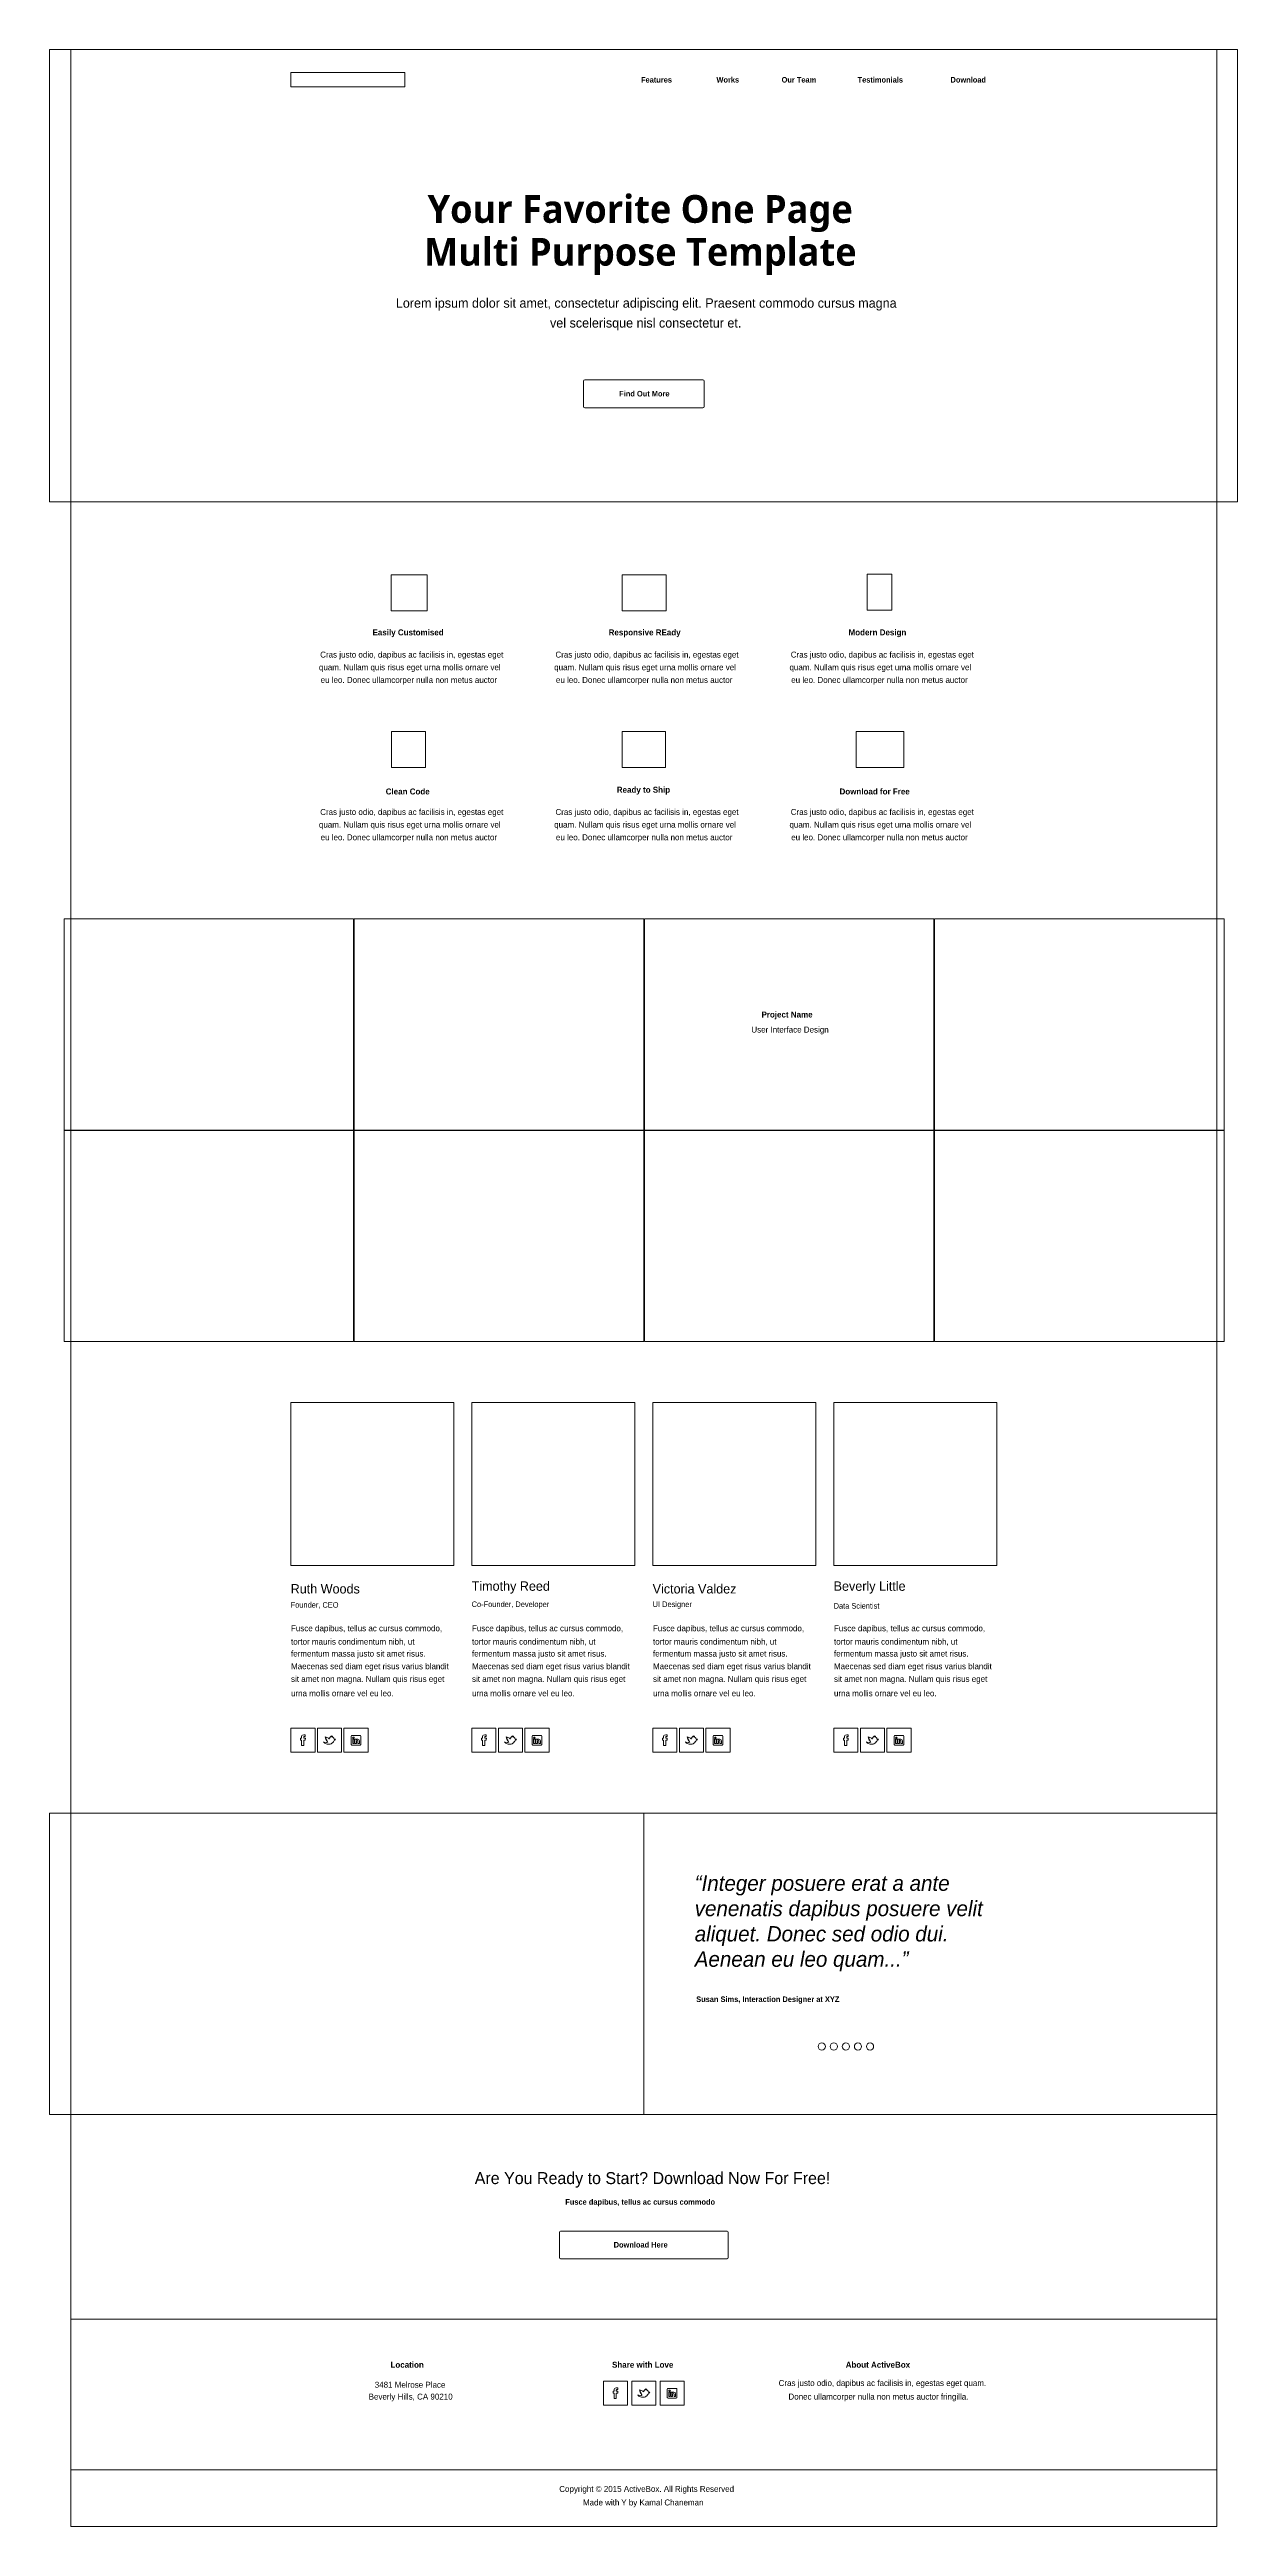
# Model space of a CAD drawing. Extents: x -25 to 1944, y -1514 to 2594.
import ezdxf

# ---------------------------------------------------------------- set-up
doc = ezdxf.new("R2010")
doc.units = 0
doc.header["$MEASUREMENT"] = 0
doc.header["$XCLIPFRAME"] = 2
for name, color, linetype, lineweight in [('clients', 7, 'Continuous', 0), ('download', 7, 'Continuous', 0), ('features', 7, 'Continuous', 0), ('footer', 7, 'Continuous', 0), ('header', 7, 'Continuous', 0), ('Layer 1\xa0Image', 7, 'Continuous', 0), ('masthead', 7, 'Continuous', 0), ('team', 7, 'Continuous', 0), ('works', 7, 'Continuous', 0)]:
    doc.layers.add(name, color=color, linetype=linetype, lineweight=lineweight)
picture_1 = doc.add_image_def('image1.png', size_in_pixel=(1900, 4108))
picture_2 = doc.add_image_def('image2.png', size_in_pixel=(1900, 750))
picture_3 = doc.add_image_def('image3.png', size_in_pixel=(189, 24))
picture_4 = doc.add_image_def('image4.png', size_in_pixel=(60, 60))
picture_5 = doc.add_image_def('image5.png', size_in_pixel=(73, 60))
picture_6 = doc.add_image_def('image6.png', size_in_pixel=(41, 60))
picture_7 = doc.add_image_def('image7.png', size_in_pixel=(56, 60))
picture_8 = doc.add_image_def('image8.png', size_in_pixel=(72, 60))
picture_9 = doc.add_image_def('image9.png', size_in_pixel=(79, 60))
picture_10 = doc.add_image_def('image10.png', size_in_pixel=(469, 350))
picture_11 = doc.add_image_def('image11.png', size_in_pixel=(480, 350))
picture_12 = doc.add_image_def('image12.png', size_in_pixel=(480, 350))
picture_13 = doc.add_image_def('image13.png', size_in_pixel=(468, 350))
picture_14 = doc.add_image_def('image14.png', size_in_pixel=(469, 350))
picture_15 = doc.add_image_def('image15.png', size_in_pixel=(480, 350))
picture_16 = doc.add_image_def('image16.png', size_in_pixel=(480, 350))
picture_17 = doc.add_image_def('image17.png', size_in_pixel=(468, 350))
picture_18 = doc.add_image_def('image18.png', size_in_pixel=(270, 270))
picture_19 = doc.add_image_def('image19.png', size_in_pixel=(40, 40))
picture_20 = doc.add_image_def('image20.png', size_in_pixel=(40, 40))
picture_21 = doc.add_image_def('image21.png', size_in_pixel=(40, 40))
picture_22 = doc.add_image_def('image22.png', size_in_pixel=(270, 270))
picture_23 = doc.add_image_def('image23.png', size_in_pixel=(40, 40))
picture_24 = doc.add_image_def('image24.png', size_in_pixel=(40, 40))
picture_25 = doc.add_image_def('image25.png', size_in_pixel=(40, 40))
picture_26 = doc.add_image_def('image26.png', size_in_pixel=(270, 270))
picture_27 = doc.add_image_def('image27.png', size_in_pixel=(40, 40))
picture_28 = doc.add_image_def('image28.png', size_in_pixel=(40, 40))
picture_29 = doc.add_image_def('image29.png', size_in_pixel=(40, 40))
picture_30 = doc.add_image_def('image30.png', size_in_pixel=(270, 270))
picture_31 = doc.add_image_def('image31.png', size_in_pixel=(40, 40))
picture_32 = doc.add_image_def('image32.png', size_in_pixel=(40, 40))
picture_33 = doc.add_image_def('image33.png', size_in_pixel=(40, 40))
picture_34 = doc.add_image_def('image34.png', size_in_pixel=(950, 500))
picture_35 = doc.add_image_def('image35.png', size_in_pixel=(40, 40))
picture_36 = doc.add_image_def('image36.png', size_in_pixel=(40, 40))
picture_37 = doc.add_image_def('image37.png', size_in_pixel=(40, 40))

msp = doc.modelspace()

# ---------------------------------------------------------------- linework, layer by layer
at = {"layer": 'clients'}
for points in [[(-25, -330.9998779296875), (-25, -831), (960, -831), (960, -330.9998779296875)], [(1910, -330.9998779296875), (960, -330.9998779296875), (960, -831), (1910, -831)]]:
    msp.add_lwpolyline(points, close=True, dxfattribs=at)
for points in [[(1255, -711.999755859375), (1251.686279296875, -711.999755859375), (1248.999877929687, -714.6860961914062), (1248.999877929687, -717.9999389648438), (1248.999877929687, -721.3135986328125), (1251.686279296875, -723.9999389648438), (1255, -723.9999389648438), (1258.313598632812, -723.9999389648438), (1261, -721.3135986328125), (1261, -717.9999389648438), (1261, -714.6860961914062), (1258.313598632812, -711.999755859375), (1255, -711.999755859375)], [(1275, -711.999755859375), (1271.686279296875, -711.999755859375), (1269, -714.6860961914062), (1269, -717.9999389648438), (1269, -721.3135986328125), (1271.686279296875, -723.9999389648438), (1275, -723.9999389648438), (1278.313720703125, -723.9999389648438), (1281, -721.3135986328125), (1281, -717.9999389648438), (1281, -714.6860961914062), (1278.313720703125, -711.999755859375), (1275, -711.999755859375)], [(1295, -711.999755859375), (1291.686279296875, -711.999755859375), (1289, -714.6860961914062), (1289, -717.9999389648438), (1289, -721.3135986328125), (1291.686279296875, -723.9999389648438), (1295, -723.9999389648438), (1298.313720703125, -723.9999389648438), (1301, -721.3135986328125), (1301, -717.9999389648438), (1301, -714.6860961914062), (1298.313720703125, -711.999755859375), (1295, -711.999755859375)], [(1315, -711.999755859375), (1311.686157226562, -711.999755859375), (1309, -714.6860961914062), (1309, -717.9999389648438), (1309, -721.3135986328125), (1311.686157226562, -723.9999389648438), (1315, -723.9999389648438), (1318.313720703125, -723.9999389648438), (1321, -721.3135986328125), (1321, -717.9999389648438), (1321, -714.6860961914062), (1318.313720703125, -711.999755859375), (1315, -711.999755859375)], [(1335, -711.999755859375), (1331.686279296875, -711.999755859375), (1328.999877929687, -714.6860961914062), (1328.999877929687, -717.9999389648438), (1328.999877929687, -721.3135986328125), (1331.686279296875, -723.9999389648438), (1335, -723.9999389648438), (1338.313720703125, -723.9999389648438), (1341, -721.3135986328125), (1341, -717.9999389648438), (1341, -714.6860961914062), (1338.313720703125, -711.999755859375), (1335, -711.999755859375)]]:
    msp.add_open_spline(points, degree=3, knots=[0, 0, 0, 0, 1, 1, 1, 2, 2, 2, 3, 3, 3, 4, 4, 4, 4], dxfattribs=at)
at = {"layer": 'download'}
msp.add_open_spline([(1098, -1024), (1098, -1024), (822.0000610351561, -1024), (822.0000610351561, -1024), (820.8954467773438, -1024), (820, -1024.8955078125), (820, -1026), (820, -1026), (820, -1068.000122070312), (820, -1068.000122070312), (820, -1069.104736328125), (820.8954467773438, -1070.000122070312), (822.0000610351561, -1070.000122070312), (822.0000610351561, -1070.000122070312), (1098, -1070.000122070312), (1098, -1070.000122070312), (1099.1044921875, -1070.000122070312), (1100, -1069.104736328125), (1100, -1068.000122070312), (1100, -1068.000122070312), (1100, -1026), (1100, -1026), (1100, -1024.8955078125), (1099.1044921875, -1024), (1098, -1024)], degree=3, knots=[0, 0, 0, 0, 1, 1, 1, 2, 2, 2, 3, 3, 3, 4, 4, 4, 5, 5, 5, 6, 6, 6, 7, 7, 7, 8, 8, 8, 8], dxfattribs=at)
at = {"layer": 'footer'}
for points in [[(10, -1170), (10, -1420), (1910, -1420), (1910, -1170)], [(10, -1420), (10, -1514), (1910, -1514), (1910, -1420)]]:
    msp.add_lwpolyline(points, close=True, dxfattribs=at)
for points, knots in [([(914.2757568359375, -1289.82861328125), (914.2757568359375, -1289.82861328125), (914.2757568359375, -1287.960327148437), (914.2757568359375, -1287.960327148437), (914.2757568359375, -1287.2587890625), (914.7200317382812, -1287.094970703125), (915.033447265625, -1287.094970703125), (915.3457641601562, -1287.094970703125), (916.9559326171874, -1287.094970703125), (916.9559326171874, -1287.094970703125), (916.9559326171874, -1287.094970703125), (916.9559326171874, -1284.0107421875), (916.9559326171874, -1284.0107421875), (916.9559326171874, -1284.0107421875), (914.3080444335938, -1284), (914.3080444335938, -1284), (911.3685913085938, -1284), (910.69970703125, -1286.300415039062), (910.69970703125, -1287.7724609375), (910.69970703125, -1287.7724609375), (910.69970703125, -1289.82861328125), (910.69970703125, -1289.82861328125), (910.69970703125, -1289.82861328125), (909, -1289.82861328125), (909, -1289.82861328125), (909, -1289.82861328125), (909, -1293.006591796875), (909, -1293.006591796875), (909, -1293.006591796875), (910.69970703125, -1293.006591796875), (910.69970703125, -1293.006591796875), (910.69970703125, -1297.085327148437), (910.69970703125, -1302), (910.69970703125, -1302), (910.69970703125, -1302), (914.2757568359375, -1302), (914.2757568359375, -1302), (914.2757568359375, -1302), (914.2757568359375, -1297.036865234375), (914.2757568359375, -1293.006591796875), (914.2757568359375, -1293.006591796875), (916.6877441406249, -1293.006591796875), (916.6877441406249, -1293.006591796875), (916.6877441406249, -1293.006591796875), (917.0001220703126, -1289.82861328125), (917.0001220703126, -1289.82861328125), (917.0001220703126, -1289.82861328125), (914.2757568359375, -1289.82861328125), (914.2757568359375, -1289.82861328125)], [0, 0, 0, 0, 1, 1, 1, 2, 2, 2, 3, 3, 3, 4, 4, 4, 5, 5, 5, 6, 6, 6, 7, 7, 7, 8, 8, 8, 9, 9, 9, 10, 10, 10, 11, 11, 11, 12, 12, 12, 13, 13, 13, 14, 14, 14, 15, 15, 15, 16, 16, 16, 16]), ([(969.9880981445312, -1292.3505859375), (969.6260375976562, -1292.473754882812), (968.9154052734375, -1292.437744140625), (967.8615112304688, -1292.233520507812), (967.8615112304688, -1292.233520507812), (967.8615112304688, -1292.12158203125), (967.8615112304688, -1292.12158203125), (967.8615112304688, -1292.116455078125), (967.8615112304688, -1292.116455078125), (967.8679809570311, -1292.12158203125), (969.021484375, -1291.99853515625), (969.7009887695312, -1291.646606445312), (969.9192504882812, -1291.064331054687), (969.11474609375, -1291.361572265625), (968.32275390625, -1291.36669921875), (967.5372924804688, -1291.08935546875), (967.3943481445312, -1290.062622070312), (966.8832397460938, -1289.129150390625), (965.9978637695312, -1288.282470703125), (965.9854125976562, -1288.2763671875), (965.9726562499999, -1288.262451171875), (965.9601440429688, -1288.250244140625), (965.2122802734375, -1287.589111328125), (964.3334960937499, -1287.2734375), (963.3229370117188, -1287.311157226562), (963.3229370117188, -1287.311157226562), (963.2919311523438, -1287.243408203125), (963.2919311523438, -1287.243408203125), (963.2981567382811, -1287.2373046875), (963.3043823242188, -1287.2373046875), (963.3104858398438, -1287.2373046875), (964.2269897460938, -1287.038330078125), (964.7694702148438, -1286.83447265625), (964.931396484375, -1286.6123046875), (964.9877319335938, -1286.43310546875), (964.9195556640625, -1286.334228515625), (964.7195434570312, -1286.3095703125), (964.258056640625, -1286.364990234375), (963.8340454101562, -1286.457641601562), (963.4537353515625, -1286.60009765625), (963.9341430664062, -1286.3095703125), (964.1210327148438, -1286.10546875), (964.0150146484375, -1286), (963.5411987304688, -1286.01220703125), (963.0302124023438, -1286.241943359375), (962.4935302734375, -1286.693359375), (962.6930541992188, -1286.37109375), (962.7681274414062, -1286.19775390625), (962.7184448242188, -1286.167236328125), (962.4627075195312, -1286.334228515625), (962.238037109375, -1286.513671875), (962.044921875, -1286.704833984375), (961.6395263671874, -1287.131713867187), (961.3152465820312, -1287.52734375), (961.06591796875, -1287.886596679687), (961.06591796875, -1287.886596679687), (961.0535278320312, -1287.917236328125), (961.0535278320312, -1287.917236328125), (960.4116821289062, -1288.900390625), (959.9627685546876, -1289.889282226562), (959.6944580078124, -1290.897827148437), (959.6944580078124, -1290.897827148437), (959.5949096679688, -1290.972534179687), (959.5949096679688, -1290.972534179687), (959.5949096679688, -1290.972534179687), (959.5763549804686, -1290.990234375), (959.5763549804686, -1290.990234375), (959.1895751953124, -1290.53271484375), (958.7282104492188, -1290.149536132812), (958.1736450195312, -1289.83935546875), (957.51904296875, -1289.43798828125), (956.7520141601562, -1289.054321289062), (955.8665161132812, -1288.683837890625), (954.900390625, -1288.213989257812), (953.9215087890625, -1287.82421875), (952.9301147460938, -1287.521484375), (952.9241943359375, -1288.566650390625), (953.46630859375, -1289.401000976562), (954.5450439453125, -1290.00732421875), (954.5450439453125, -1290.00732421875), (954.5450439453125, -1290.025634765625), (954.5450439453125, -1290.025634765625), (954.1644897460938, -1290.018798828125), (953.7968139648438, -1290.074951171875), (953.4414062499999, -1290.1806640625), (953.5098266601562, -1291.151245117187), (954.239501953125, -1291.818969726562), (955.6234130859374, -1292.189697265625), (955.6234130859374, -1292.189697265625), (955.6169433593749, -1292.2080078125), (955.6169433593749, -1292.2080078125), (955.07470703125, -1292.17822265625), (954.6259155273438, -1292.357421875), (954.2767333984375, -1292.728149414062), (954.7318725585936, -1293.569213867187), (955.5360717773438, -1293.970458984375), (956.7023925781249, -1293.939697265625), (956.4711914062499, -1294.05126953125), (956.2906494140625, -1294.174072265625), (956.1721801757812, -1294.31103515625), (955.9602050781249, -1294.521484375), (955.8914184570312, -1294.769287109375), (955.9602050781249, -1295.052978515625), (956.20947265625, -1295.479736328125), (956.6585083007812, -1295.677001953125), (957.3193969726562, -1295.646728515625), (957.3193969726562, -1295.646728515625), (957.3565673828126, -1295.68994140625), (957.3565673828126, -1295.68994140625), (957.3504028320312, -1295.696044921875), (957.3441162109375, -1295.702392578125), (957.3379516601562, -1295.708251953125), (956.197021484375, -1296.821655273437), (954.8192138671875, -1297.322387695312), (953.2041625976562, -1297.217529296875), (953.2041625976562, -1297.217529296875), (953.1793823242188, -1297.229736328125), (953.1793823242188, -1297.229736328125), (952.1945800781249, -1297.222900390625), (951.140869140625, -1296.778564453125), (950, -1295.887939453125), (951.1470947265625, -1297.445556640625), (952.6682739257812, -1298.57080078125), (954.5513916015625, -1299.276611328125), (956.7080688476562, -1299.95068359375), (958.8656005859375, -1299.999877929687), (961.0161743164062, -1299.424438476562), (961.0161743164062, -1299.424438476562), (961.0535278320312, -1299.424438476562), (961.0535278320312, -1299.424438476562), (963.1424560546875, -1298.85546875), (964.912841796875, -1297.686767578125), (966.3713989257812, -1295.918823242187), (967.0447387695312, -1294.991333007812), (967.4688720703125, -1294.107666015625), (967.6373901367188, -1293.259765625), (968.7282104492188, -1293.296630859375), (969.5137939453125, -1293), (970.0001220703125, -1292.36962890625), (970.0001220703125, -1292.36962890625), (969.9880981445312, -1292.3505859375), (969.9880981445312, -1292.3505859375)], [0, 0, 0, 0, 1, 1, 1, 2, 2, 2, 3, 3, 3, 4, 4, 4, 5, 5, 5, 6, 6, 6, 7, 7, 7, 8, 8, 8, 9, 9, 9, 10, 10, 10, 11, 11, 11, 12, 12, 12, 13, 13, 13, 14, 14, 14, 15, 15, 15, 16, 16, 16, 17, 17, 17, 18, 18, 18, 19, 19, 19, 20, 20, 20, 21, 21, 21, 22, 22, 22, 23, 23, 23, 24, 24, 24, 25, 25, 25, 26, 26, 26, 27, 27, 27, 28, 28, 28, 29, 29, 29, 30, 30, 30, 31, 31, 31, 32, 32, 32, 33, 33, 33, 34, 34, 34, 35, 35, 35, 36, 36, 36, 37, 37, 37, 38, 38, 38, 39, 39, 39, 40, 40, 40, 41, 41, 41, 42, 42, 42, 43, 43, 43, 44, 44, 44, 45, 45, 45, 46, 46, 46, 47, 47, 47, 47]), ([(1013.817443847656, -1285), (1013.817443847656, -1285), (1000.181945800781, -1285), (1000.181945800781, -1285), (999.5294189453124, -1285), (998.9999389648438, -1285.51318359375), (998.9999389648438, -1286.146240234375), (998.9999389648438, -1286.146240234375), (998.9999389648438, -1299.853759765625), (998.9999389648438, -1299.853759765625), (998.9999389648438, -1300.486083984375), (999.5294189453124, -1300.999877929687), (1000.181945800781, -1300.999877929687), (1000.181945800781, -1300.999877929687), (1013.817443847656, -1300.999877929687), (1013.817443847656, -1300.999877929687), (1014.470520019531, -1300.999877929687), (1015, -1300.486083984375), (1015, -1299.853759765625), (1015, -1299.853759765625), (1015, -1286.146240234375), (1015, -1286.146240234375), (1015, -1285.51318359375), (1014.470520019531, -1285), (1013.817443847656, -1285)], [0, 0, 0, 0, 1, 1, 1, 2, 2, 2, 3, 3, 3, 4, 4, 4, 5, 5, 5, 6, 6, 6, 7, 7, 7, 8, 8, 8, 8]), ([(1002.641723632812, -1290.182373046875), (1002.641723632812, -1290.182373046875), (1002.625610351562, -1290.182373046875), (1002.625610351562, -1290.182373046875), (1001.814758300781, -1290.182373046875), (1001.290405273437, -1289.62744140625), (1001.290405273437, -1288.93408203125), (1001.290405273437, -1288.225463867187), (1001.831176757812, -1287.68603515625), (1002.657409667969, -1287.68603515625), (1003.484130859375, -1287.68603515625), (1003.992736816406, -1288.225463867187), (1004.008972167969, -1288.93408203125), (1004.008972167969, -1289.62744140625), (1003.484130859375, -1290.182373046875), (1002.641723632812, -1290.182373046875)], [0, 0, 0, 0, 1, 1, 1, 2, 2, 2, 3, 3, 3, 4, 4, 4, 5, 5, 5, 5]), ([(1003.849731445312, -1298.393310546875), (1003.849731445312, -1298.393310546875), (1001.432983398437, -1298.393310546875), (1001.432983398437, -1298.393310546875), (1001.432983398437, -1298.393310546875), (1001.432983398437, -1291.169189453125), (1001.432983398437, -1291.169189453125), (1001.432983398437, -1291.169189453125), (1003.849731445312, -1291.169189453125), (1003.849731445312, -1291.169189453125), (1003.849731445312, -1291.169189453125), (1003.849731445312, -1298.393310546875), (1003.849731445312, -1298.393310546875)], [0, 0, 0, 0, 1, 1, 1, 2, 2, 2, 3, 3, 3, 4, 4, 4, 4]), ([(1012.563903808594, -1298.393310546875), (1012.563903808594, -1298.393310546875), (1010.147399902344, -1298.393310546875), (1010.147399902344, -1298.393310546875), (1010.147399902344, -1298.393310546875), (1010.147399902344, -1294.52783203125), (1010.147399902344, -1294.52783203125), (1010.147399902344, -1293.55712890625), (1009.797912597656, -1292.894653320312), (1008.923278808594, -1292.894653320312), (1008.255920410156, -1292.894653320312), (1007.858276367187, -1293.34130859375), (1007.683166503906, -1293.77294921875), (1007.619201660156, -1293.927490234375), (1007.603942871094, -1294.142822265625), (1007.603942871094, -1294.358642578125), (1007.603942871094, -1294.358642578125), (1007.603942871094, -1298.393310546875), (1007.603942871094, -1298.393310546875), (1007.603942871094, -1298.393310546875), (1005.187194824219, -1298.393310546875), (1005.187194824219, -1298.393310546875), (1005.187194824219, -1298.393310546875), (1005.218811035156, -1291.84619140625), (1005.187194824219, -1291.169189453125), (1005.187194824219, -1291.169189453125), (1007.603942871094, -1291.169189453125), (1007.603942871094, -1291.169189453125), (1007.603942871094, -1291.169189453125), (1007.603942871094, -1292.191650390625), (1007.603942871094, -1292.191650390625), (1007.925109863281, -1291.69970703125), (1008.499267578125, -1290.998779296875), (1009.782043457031, -1290.998779296875), (1011.371948242187, -1290.998779296875), (1012.563903808594, -1292.031494140625), (1012.563903808594, -1294.251220703125), (1012.563903808594, -1294.251220703125), (1012.563903808594, -1298.393310546875), (1012.563903808594, -1298.393310546875)], [0, 0, 0, 0, 1, 1, 1, 2, 2, 2, 3, 3, 3, 4, 4, 4, 5, 5, 5, 6, 6, 6, 7, 7, 7, 8, 8, 8, 9, 9, 9, 10, 10, 10, 11, 11, 11, 12, 12, 12, 13, 13, 13, 13]), ([(1007.603942871094, -1292.216552734375), (1007.603942871094, -1292.216552734375), (1007.603942871094, -1292.191650390625), (1007.603942871094, -1292.191650390625), (1007.598693847656, -1292.2001953125), (1007.593017578125, -1292.208251953125), (1007.587707519531, -1292.216552734375), (1007.587707519531, -1292.216552734375), (1007.603942871094, -1292.216552734375), (1007.603942871094, -1292.216552734375)], [0, 0, 0, 0, 1, 1, 1, 2, 2, 2, 3, 3, 3, 3])]:
    msp.add_open_spline(points, degree=3, knots=knots, dxfattribs=at)
at = {"layer": 'masthead'}
msp.add_lwpolyline([(-25, 2594), (-25, 1844), (1944, 1844), (1944, 2594)], close=True, dxfattribs=at)
msp.add_open_spline([(1058, 2045.999755859375), (1058, 2045.999755859375), (862, 2045.999755859375), (862, 2045.999755859375), (860.8955078124999, 2045.999755859375), (860.0000610351562, 2045.104370117188), (860.0000610351562, 2043.999755859375), (860.0000610351562, 2043.999755859375), (860.0000610351562, 2002.000244140625), (860.0000610351562, 2002.000244140625), (860.0000610351562, 2000.895629882812), (860.8955078124999, 2000.000244140625), (862, 2000.000244140625), (862, 2000.000244140625), (1058, 2000.000244140625), (1058, 2000.000244140625), (1059.104614257812, 2000.000244140625), (1060, 2000.895629882812), (1060, 2002.000244140625), (1060, 2002.000244140625), (1060, 2043.999755859375), (1060, 2043.999755859375), (1060, 2045.104370117188), (1059.104614257812, 2045.999755859375), (1058, 2045.999755859375)], degree=3, knots=[0, 0, 0, 0, 1, 1, 1, 2, 2, 2, 3, 3, 3, 4, 4, 4, 5, 5, 5, 6, 6, 6, 7, 7, 7, 8, 8, 8, 8], dxfattribs=at)
at = {"layer": 'team'}
for points, knots in [([(396.2757568359375, -206.8285522460937), (396.2757568359375, -206.8285522460937), (396.2757568359375, -204.9602661132813), (396.2757568359375, -204.9602661132813), (396.2757568359375, -204.2587890625), (396.7200317382813, -204.094970703125), (397.0333862304688, -204.094970703125), (397.3457641601563, -204.094970703125), (398.9559326171875, -204.094970703125), (398.9559326171875, -204.094970703125), (398.9559326171875, -204.094970703125), (398.9559326171875, -201.0107421875), (398.9559326171875, -201.0107421875), (398.9559326171875, -201.0107421875), (396.3080444335938, -201), (396.3080444335938, -201), (393.3685913085938, -201), (392.69970703125, -203.3004150390625), (392.69970703125, -204.7724609375), (392.69970703125, -204.7724609375), (392.69970703125, -206.8285522460937), (392.69970703125, -206.8285522460937), (392.69970703125, -206.8285522460937), (390.9999389648437, -206.8285522460937), (390.9999389648437, -206.8285522460937), (390.9999389648437, -206.8285522460937), (390.9999389648437, -210.0065307617188), (390.9999389648437, -210.0065307617188), (390.9999389648437, -210.0065307617188), (392.69970703125, -210.0065307617188), (392.69970703125, -210.0065307617188), (392.69970703125, -214.0853271484375), (392.69970703125, -219.0000610351563), (392.69970703125, -219.0000610351563), (392.69970703125, -219.0000610351563), (396.2757568359375, -219.0000610351563), (396.2757568359375, -219.0000610351563), (396.2757568359375, -219.0000610351563), (396.2757568359375, -214.036865234375), (396.2757568359375, -210.0065307617188), (396.2757568359375, -210.0065307617188), (398.687744140625, -210.0065307617188), (398.687744140625, -210.0065307617188), (398.687744140625, -210.0065307617188), (399.0000610351562, -206.8285522460937), (399.0000610351562, -206.8285522460937), (399.0000610351562, -206.8285522460937), (396.2757568359375, -206.8285522460937), (396.2757568359375, -206.8285522460937)], [0, 0, 0, 0, 1, 1, 1, 2, 2, 2, 3, 3, 3, 4, 4, 4, 5, 5, 5, 6, 6, 6, 7, 7, 7, 8, 8, 8, 9, 9, 9, 10, 10, 10, 11, 11, 11, 12, 12, 12, 13, 13, 13, 14, 14, 14, 15, 15, 15, 16, 16, 16, 16]), ([(448.9879760742187, -209.3505859375), (448.6260375976562, -209.4736938476562), (447.9154052734375, -209.437744140625), (446.8614501953124, -209.2335205078125), (446.8614501953124, -209.2335205078125), (446.8614501953124, -209.1218872070312), (446.8614501953124, -209.1218872070312), (446.8614501953124, -209.116455078125), (446.8614501953124, -209.116455078125), (446.8679809570312, -209.1218872070312), (448.0215454101562, -208.9984741210937), (448.700927734375, -208.6466064453125), (448.9192504882812, -208.0643310546875), (448.1146240234375, -208.361572265625), (447.3228149414062, -208.36669921875), (446.5371704101563, -208.0895385742187), (446.394287109375, -207.0626220703125), (445.88330078125, -206.1292114257812), (444.9979248046875, -205.2825317382812), (444.9854736328124, -205.2764282226562), (444.97265625, -205.262451171875), (444.9600830078124, -205.2501831054688), (444.2122802734375, -204.589111328125), (443.3334960937499, -204.2734985351562), (442.3229980468749, -204.3111572265625), (442.3229980468749, -204.3111572265625), (442.2918090820312, -204.2433471679688), (442.2918090820312, -204.2433471679688), (442.2981567382812, -204.2372436523438), (442.3042602539062, -204.2372436523438), (442.3104858398438, -204.2372436523438), (443.22705078125, -204.0383911132813), (443.7694702148437, -203.83447265625), (443.9313354492187, -203.6123657226562), (443.9877319335937, -203.43310546875), (443.9195556640624, -203.334228515625), (443.7195434570312, -203.3094482421875), (443.258056640625, -203.3650512695313), (442.8340454101562, -203.4575805664062), (442.4537963867187, -203.60009765625), (442.9342041015624, -203.3094482421875), (443.1210327148437, -203.1055297851562), (443.0150146484375, -203), (442.5411987304687, -203.01220703125), (442.0302124023437, -203.2418823242188), (441.4935302734375, -203.6934204101562), (441.6930541992187, -203.3711547851563), (441.7681884765625, -203.1978149414062), (441.7183227539062, -203.167236328125), (441.4627075195312, -203.334228515625), (441.238037109375, -203.513671875), (441.0449829101562, -203.7048950195313), (440.6395263671875, -204.1317138671875), (440.3153076171874, -204.5274047851563), (440.06591796875, -204.8865966796875), (440.06591796875, -204.8865966796875), (440.0535888671875, -204.9171752929687), (440.0535888671875, -204.9171752929687), (439.4116821289062, -205.9002685546875), (438.9627685546875, -206.8892822265625), (438.6944580078124, -207.8978271484375), (438.6944580078124, -207.8978271484375), (438.5949096679687, -207.9725341796875), (438.5949096679687, -207.9725341796875), (438.5949096679687, -207.9725341796875), (438.5763549804687, -207.9901123046875), (438.5763549804687, -207.9901123046875), (438.1895141601562, -207.5327758789062), (437.728271484375, -207.1495361328125), (437.1735229492187, -206.8392944335938), (436.5191040039062, -206.43798828125), (435.751953125, -206.0545654296875), (434.866455078125, -205.683837890625), (433.9004516601562, -205.2139892578125), (432.9215087890625, -204.8241577148437), (431.9301147460937, -204.521484375), (431.9241333007812, -205.5665283203125), (432.4663696289062, -206.4010009765625), (433.5450439453125, -207.0072631835937), (433.5450439453125, -207.0072631835937), (433.5450439453125, -207.025634765625), (433.5450439453125, -207.025634765625), (433.16455078125, -207.018798828125), (432.7966918945312, -207.0748901367188), (432.4414672851562, -207.1806640625), (432.509765625, -208.1512451171875), (433.2393798828125, -208.8189697265625), (434.6234130859374, -209.189697265625), (434.6234130859374, -209.189697265625), (434.6168212890624, -209.2080688476563), (434.6168212890624, -209.2080688476563), (434.07470703125, -209.1781616210937), (433.6259155273437, -209.357421875), (433.2766723632812, -209.7281494140625), (433.7319335937499, -210.5692138671875), (434.5360717773437, -210.9705200195313), (435.7023315429687, -210.939697265625), (435.47119140625, -211.0513305664063), (435.2906494140625, -211.1740112304687), (435.1722412109374, -211.3110961914062), (434.960205078125, -211.5214233398437), (434.891357421875, -211.7694702148437), (434.960205078125, -212.0530395507813), (435.20947265625, -212.4797973632813), (435.6585083007812, -212.6769409179687), (436.3193969726562, -212.6467895507813), (436.3193969726562, -212.6467895507813), (436.3565673828125, -212.6898803710937), (436.3565673828125, -212.6898803710937), (436.3504638671875, -212.696044921875), (436.3441162109374, -212.702392578125), (436.337890625, -212.708251953125), (435.197021484375, -213.8215942382812), (433.8192138671875, -214.3223266601562), (432.2041625976562, -214.217529296875), (432.2041625976562, -214.217529296875), (432.1793823242187, -214.2297973632813), (432.1793823242187, -214.2297973632813), (431.1944580078125, -214.2229614257812), (430.1409301757812, -213.7785034179688), (429.0000610351562, -212.8880004882812), (430.1471557617187, -214.4454956054687), (431.6682739257812, -215.5708618164062), (433.55126953125, -216.2765502929687), (435.7081298828124, -216.9506225585938), (437.8656005859375, -216.9998779296875), (440.0162353515624, -216.4244384765625), (440.0162353515624, -216.4244384765625), (440.0535888671875, -216.4244384765625), (440.0535888671875, -216.4244384765625), (442.1424560546874, -215.8554077148437), (443.9129028320312, -214.6867065429688), (445.3713989257813, -212.9188232421875), (446.0447998046874, -211.9913330078125), (446.4688720703125, -211.107666015625), (446.6373901367187, -210.2597045898437), (447.7282104492187, -210.2966918945313), (448.5138549804687, -209.9999389648437), (449, -209.36962890625), (449, -209.36962890625), (448.9879760742187, -209.3505859375), (448.9879760742187, -209.3505859375)], [0, 0, 0, 0, 1, 1, 1, 2, 2, 2, 3, 3, 3, 4, 4, 4, 5, 5, 5, 6, 6, 6, 7, 7, 7, 8, 8, 8, 9, 9, 9, 10, 10, 10, 11, 11, 11, 12, 12, 12, 13, 13, 13, 14, 14, 14, 15, 15, 15, 16, 16, 16, 17, 17, 17, 18, 18, 18, 19, 19, 19, 20, 20, 20, 21, 21, 21, 22, 22, 22, 23, 23, 23, 24, 24, 24, 25, 25, 25, 26, 26, 26, 27, 27, 27, 28, 28, 28, 29, 29, 29, 30, 30, 30, 31, 31, 31, 32, 32, 32, 33, 33, 33, 34, 34, 34, 35, 35, 35, 36, 36, 36, 37, 37, 37, 38, 38, 38, 39, 39, 39, 40, 40, 40, 41, 41, 41, 42, 42, 42, 43, 43, 43, 44, 44, 44, 45, 45, 45, 46, 46, 46, 47, 47, 47, 47]), ([(489.8173828125, -202), (489.8173828125, -202), (476.1820068359375, -202), (476.1820068359375, -202), (475.5294799804687, -202), (474.9998779296874, -202.51318359375), (474.9998779296874, -203.1461791992188), (474.9998779296874, -203.1461791992188), (474.9998779296874, -216.8536987304687), (474.9998779296874, -216.8536987304687), (474.9998779296874, -217.4861450195312), (475.5294799804687, -217.9998168945313), (476.1820068359375, -217.9998168945313), (476.1820068359375, -217.9998168945313), (489.8173828125, -217.9998168945313), (489.8173828125, -217.9998168945313), (490.4705810546874, -217.9998168945313), (491.0000610351562, -217.4861450195312), (491.0000610351562, -216.8536987304687), (491.0000610351562, -216.8536987304687), (491.0000610351562, -203.1461791992188), (491.0000610351562, -203.1461791992188), (491.0000610351562, -202.51318359375), (490.4705810546874, -202), (489.8173828125, -202)], [0, 0, 0, 0, 1, 1, 1, 2, 2, 2, 3, 3, 3, 4, 4, 4, 5, 5, 5, 6, 6, 6, 7, 7, 7, 8, 8, 8, 8]), ([(478.6416625976563, -207.182373046875), (478.6416625976563, -207.182373046875), (478.6255493164062, -207.182373046875), (478.6255493164062, -207.182373046875), (477.814697265625, -207.182373046875), (477.2903442382812, -206.6275024414062), (477.2903442382812, -205.93408203125), (477.2903442382812, -205.2254638671875), (477.8311157226562, -204.68603515625), (478.6574096679687, -204.68603515625), (479.4841918945312, -204.68603515625), (479.9927978515625, -205.2254638671875), (480.009033203125, -205.93408203125), (480.009033203125, -206.6275024414062), (479.4841918945312, -207.182373046875), (478.6416625976563, -207.182373046875)], [0, 0, 0, 0, 1, 1, 1, 2, 2, 2, 3, 3, 3, 4, 4, 4, 5, 5, 5, 5]), ([(696.2757568359375, -206.8285522460937), (696.2757568359375, -206.8285522460937), (696.2757568359375, -204.9602661132813), (696.2757568359375, -204.9602661132813), (696.2757568359375, -204.2587890625), (696.7200317382812, -204.094970703125), (697.0333862304688, -204.094970703125), (697.3457641601562, -204.094970703125), (698.9559326171875, -204.094970703125), (698.9559326171875, -204.094970703125), (698.9559326171875, -204.094970703125), (698.9559326171875, -201.0107421875), (698.9559326171875, -201.0107421875), (698.9559326171875, -201.0107421875), (696.3080444335938, -201), (696.3080444335938, -201), (693.36865234375, -201), (692.6997070312499, -203.3004150390625), (692.6997070312499, -204.7724609375), (692.6997070312499, -204.7724609375), (692.6997070312499, -206.8285522460937), (692.6997070312499, -206.8285522460937), (692.6997070312499, -206.8285522460937), (691.0000610351562, -206.8285522460937), (691.0000610351562, -206.8285522460937), (691.0000610351562, -206.8285522460937), (691.0000610351562, -210.0065307617188), (691.0000610351562, -210.0065307617188), (691.0000610351562, -210.0065307617188), (692.6997070312499, -210.0065307617188), (692.6997070312499, -210.0065307617188), (692.6997070312499, -214.0853271484375), (692.6997070312499, -219.0000610351563), (692.6997070312499, -219.0000610351563), (692.6997070312499, -219.0000610351563), (696.2757568359375, -219.0000610351563), (696.2757568359375, -219.0000610351563), (696.2757568359375, -219.0000610351563), (696.2757568359375, -214.036865234375), (696.2757568359375, -210.0065307617188), (696.2757568359375, -210.0065307617188), (698.6878662109375, -210.0065307617188), (698.6878662109375, -210.0065307617188), (698.6878662109375, -210.0065307617188), (699.0000610351562, -206.8285522460937), (699.0000610351562, -206.8285522460937), (699.0000610351562, -206.8285522460937), (696.2757568359375, -206.8285522460937), (696.2757568359375, -206.8285522460937)], [0, 0, 0, 0, 1, 1, 1, 2, 2, 2, 3, 3, 3, 4, 4, 4, 5, 5, 5, 6, 6, 6, 7, 7, 7, 8, 8, 8, 9, 9, 9, 10, 10, 10, 11, 11, 11, 12, 12, 12, 13, 13, 13, 14, 14, 14, 15, 15, 15, 16, 16, 16, 16]), ([(748.9880981445312, -209.3505859375), (748.6260375976562, -209.4736938476562), (747.9154052734375, -209.437744140625), (746.8615112304688, -209.2335205078125), (746.8615112304688, -209.2335205078125), (746.8615112304688, -209.1218872070312), (746.8615112304688, -209.1218872070312), (746.8615112304688, -209.116455078125), (746.8615112304688, -209.116455078125), (746.8679809570312, -209.1218872070312), (748.0215454101562, -208.9984741210937), (748.700927734375, -208.6466064453125), (748.9192504882812, -208.0643310546875), (748.1146240234375, -208.361572265625), (747.32275390625, -208.36669921875), (746.5371704101562, -208.0895385742187), (746.3943481445312, -207.0626220703125), (745.88330078125, -206.1292114257812), (744.9979248046875, -205.2825317382812), (744.9854125976562, -205.2764282226562), (744.97265625, -205.262451171875), (744.9602050781249, -205.2501831054688), (744.2122802734375, -204.589111328125), (743.33349609375, -204.2734985351562), (742.3229370117188, -204.3111572265625), (742.3229370117188, -204.3111572265625), (742.2918090820312, -204.2433471679688), (742.2918090820312, -204.2433471679688), (742.2981567382812, -204.2372436523438), (742.3043823242188, -204.2372436523438), (742.3104858398438, -204.2372436523438), (743.22705078125, -204.0383911132813), (743.7694702148438, -203.83447265625), (743.9314575195312, -203.6123657226562), (743.9877319335938, -203.43310546875), (743.9195556640624, -203.334228515625), (743.7195434570312, -203.3094482421875), (743.258056640625, -203.3650512695313), (742.8340454101562, -203.4575805664062), (742.4537353515624, -203.60009765625), (742.9341430664062, -203.3094482421875), (743.1210327148438, -203.1055297851562), (743.0150146484375, -203), (742.5411987304688, -203.01220703125), (742.0302124023438, -203.2418823242188), (741.4935302734375, -203.6934204101562), (741.6930541992188, -203.3711547851563), (741.7681274414062, -203.1978149414062), (741.7184448242188, -203.167236328125), (741.4627075195312, -203.334228515625), (741.238037109375, -203.513671875), (741.044921875, -203.7048950195313), (740.6395263671875, -204.1317138671875), (740.3153076171875, -204.5274047851563), (740.06591796875, -204.8865966796875), (740.06591796875, -204.8865966796875), (740.0535888671875, -204.9171752929687), (740.0535888671875, -204.9171752929687), (739.4116821289062, -205.9002685546875), (738.9627685546875, -206.8892822265625), (738.6944580078124, -207.8978271484375), (738.6944580078124, -207.8978271484375), (738.5949096679688, -207.9725341796875), (738.5949096679688, -207.9725341796875), (738.5949096679688, -207.9725341796875), (738.5763549804688, -207.9901123046875), (738.5763549804688, -207.9901123046875), (738.1895141601562, -207.5327758789062), (737.7282104492188, -207.1495361328125), (737.1735229492188, -206.8392944335938), (736.5190429687499, -206.43798828125), (735.7520141601562, -206.0545654296875), (734.866455078125, -205.683837890625), (733.900390625, -205.2139892578125), (732.9215087890625, -204.8241577148437), (731.9301147460938, -204.521484375), (731.9241333007812, -205.5665283203125), (732.4663696289062, -206.4010009765625), (733.5450439453125, -207.0072631835937), (733.5450439453125, -207.0072631835937), (733.5450439453125, -207.025634765625), (733.5450439453125, -207.025634765625), (733.16455078125, -207.018798828125), (732.7966918945312, -207.0748901367188), (732.4414062499999, -207.1806640625), (732.5097045898438, -208.1512451171875), (733.2393798828125, -208.8189697265625), (734.6234130859374, -209.189697265625), (734.6234130859374, -209.189697265625), (734.6169433593749, -209.2080688476563), (734.6169433593749, -209.2080688476563), (734.07470703125, -209.1781616210937), (733.6259155273438, -209.357421875), (733.2767333984374, -209.7281494140625), (733.7319335937499, -210.5692138671875), (734.5360717773438, -210.9705200195313), (735.7023315429688, -210.939697265625), (735.47119140625, -211.0513305664063), (735.2906494140625, -211.1740112304687), (735.1721801757812, -211.3110961914062), (734.960205078125, -211.5214233398437), (734.8914794921874, -211.7694702148437), (734.960205078125, -212.0530395507813), (735.20947265625, -212.4797973632813), (735.6585083007812, -212.6769409179687), (736.3193969726562, -212.6467895507813), (736.3193969726562, -212.6467895507813), (736.3565673828125, -212.6898803710937), (736.3565673828125, -212.6898803710937), (736.3504638671875, -212.696044921875), (736.3441162109374, -212.702392578125), (736.3380126953124, -212.708251953125), (735.197021484375, -213.8215942382812), (733.8192138671875, -214.3223266601562), (732.2041625976562, -214.217529296875), (732.2041625976562, -214.217529296875), (732.1793823242188, -214.2297973632813), (732.1793823242188, -214.2297973632813), (731.1944580078125, -214.2229614257812), (730.1408691406249, -213.7785034179688), (729, -212.8880004882812), (730.1471557617188, -214.4454956054687), (731.6682739257812, -215.5708618164062), (733.5513916015624, -216.2765502929687), (735.7080688476562, -216.9506225585938), (737.8656005859375, -216.9998779296875), (740.0161743164062, -216.4244384765625), (740.0161743164062, -216.4244384765625), (740.0535888671875, -216.4244384765625), (740.0535888671875, -216.4244384765625), (742.1424560546874, -215.8554077148437), (743.912841796875, -214.6867065429688), (745.3713989257812, -212.9188232421875), (746.0447998046874, -211.9913330078125), (746.4688720703125, -211.107666015625), (746.6373901367188, -210.2597045898437), (747.7282104492188, -210.2966918945313), (748.5137939453125, -209.9999389648437), (749, -209.36962890625), (749, -209.36962890625), (748.9880981445312, -209.3505859375), (748.9880981445312, -209.3505859375)], [0, 0, 0, 0, 1, 1, 1, 2, 2, 2, 3, 3, 3, 4, 4, 4, 5, 5, 5, 6, 6, 6, 7, 7, 7, 8, 8, 8, 9, 9, 9, 10, 10, 10, 11, 11, 11, 12, 12, 12, 13, 13, 13, 14, 14, 14, 15, 15, 15, 16, 16, 16, 17, 17, 17, 18, 18, 18, 19, 19, 19, 20, 20, 20, 21, 21, 21, 22, 22, 22, 23, 23, 23, 24, 24, 24, 25, 25, 25, 26, 26, 26, 27, 27, 27, 28, 28, 28, 29, 29, 29, 30, 30, 30, 31, 31, 31, 32, 32, 32, 33, 33, 33, 34, 34, 34, 35, 35, 35, 36, 36, 36, 37, 37, 37, 38, 38, 38, 39, 39, 39, 40, 40, 40, 41, 41, 41, 42, 42, 42, 43, 43, 43, 44, 44, 44, 45, 45, 45, 46, 46, 46, 47, 47, 47, 47]), ([(789.8173828125, -202), (789.8173828125, -202), (776.1820068359375, -202), (776.1820068359375, -202), (775.5294189453125, -202), (775, -202.51318359375), (775, -203.1461791992188), (775, -203.1461791992188), (775, -216.8536987304687), (775, -216.8536987304687), (775, -217.4861450195312), (775.5294189453125, -217.9998168945313), (776.1820068359375, -217.9998168945313), (776.1820068359375, -217.9998168945313), (789.8173828125, -217.9998168945313), (789.8173828125, -217.9998168945313), (790.4705810546874, -217.9998168945313), (791, -217.4861450195312), (791, -216.8536987304687), (791, -216.8536987304687), (791, -203.1461791992188), (791, -203.1461791992188), (791, -202.51318359375), (790.4705810546874, -202), (789.8173828125, -202)], [0, 0, 0, 0, 1, 1, 1, 2, 2, 2, 3, 3, 3, 4, 4, 4, 5, 5, 5, 6, 6, 6, 7, 7, 7, 8, 8, 8, 8]), ([(778.6416625976562, -207.182373046875), (778.6416625976562, -207.182373046875), (778.6255493164062, -207.182373046875), (778.6255493164062, -207.182373046875), (777.814697265625, -207.182373046875), (777.2903442382812, -206.6275024414062), (777.2903442382812, -205.93408203125), (777.2903442382812, -205.2254638671875), (777.8311157226562, -204.68603515625), (778.6573486328125, -204.68603515625), (779.4841918945312, -204.68603515625), (779.9927978515625, -205.2254638671875), (780.0089721679688, -205.93408203125), (780.0089721679688, -206.6275024414062), (779.4841918945312, -207.182373046875), (778.6416625976562, -207.182373046875)], [0, 0, 0, 0, 1, 1, 1, 2, 2, 2, 3, 3, 3, 4, 4, 4, 5, 5, 5, 5]), ([(996.2757568359375, -206.8285522460937), (996.2757568359375, -206.8285522460937), (996.2757568359375, -204.9602661132813), (996.2757568359375, -204.9602661132813), (996.2757568359375, -204.2587890625), (996.7200317382812, -204.094970703125), (997.0333862304688, -204.094970703125), (997.3457031249999, -204.094970703125), (998.9558715820312, -204.094970703125), (998.9558715820312, -204.094970703125), (998.9558715820312, -204.094970703125), (998.9558715820312, -201.0107421875), (998.9558715820312, -201.0107421875), (998.9558715820312, -201.0107421875), (996.3080444335938, -201), (996.3080444335938, -201), (993.3686523437499, -201), (992.69970703125, -203.3004150390625), (992.69970703125, -204.7724609375), (992.69970703125, -204.7724609375), (992.69970703125, -206.8285522460937), (992.69970703125, -206.8285522460937), (992.69970703125, -206.8285522460937), (991.0000610351562, -206.8285522460937), (991.0000610351562, -206.8285522460937), (991.0000610351562, -206.8285522460937), (991.0000610351562, -210.0065307617188), (991.0000610351562, -210.0065307617188), (991.0000610351562, -210.0065307617188), (992.69970703125, -210.0065307617188), (992.69970703125, -210.0065307617188), (992.69970703125, -214.0853271484375), (992.69970703125, -219.0000610351563), (992.69970703125, -219.0000610351563), (992.69970703125, -219.0000610351563), (996.2757568359375, -219.0000610351563), (996.2757568359375, -219.0000610351563), (996.2757568359375, -219.0000610351563), (996.2757568359375, -214.036865234375), (996.2757568359375, -210.0065307617188), (996.2757568359375, -210.0065307617188), (998.6878662109374, -210.0065307617188), (998.6878662109374, -210.0065307617188), (998.6878662109374, -210.0065307617188), (999.0000610351562, -206.8285522460937), (999.0000610351562, -206.8285522460937), (999.0000610351562, -206.8285522460937), (996.2757568359375, -206.8285522460937), (996.2757568359375, -206.8285522460937)], [0, 0, 0, 0, 1, 1, 1, 2, 2, 2, 3, 3, 3, 4, 4, 4, 5, 5, 5, 6, 6, 6, 7, 7, 7, 8, 8, 8, 9, 9, 9, 10, 10, 10, 11, 11, 11, 12, 12, 12, 13, 13, 13, 14, 14, 14, 15, 15, 15, 16, 16, 16, 16]), ([(1048.988037109375, -209.3505859375), (1048.6259765625, -209.4736938476562), (1047.915405273437, -209.437744140625), (1046.861572265625, -209.2335205078125), (1046.861572265625, -209.2335205078125), (1046.861572265625, -209.1218872070312), (1046.861572265625, -209.1218872070312), (1046.861572265625, -209.116455078125), (1046.861572265625, -209.116455078125), (1046.867919921875, -209.1218872070312), (1048.021484375, -208.9984741210937), (1048.700927734375, -208.6466064453125), (1048.919189453125, -208.0643310546875), (1048.114624023437, -208.361572265625), (1047.32275390625, -208.36669921875), (1046.537353515625, -208.0895385742187), (1046.394287109375, -207.0626220703125), (1045.88330078125, -206.1292114257812), (1044.997802734375, -205.2825317382812), (1044.9853515625, -205.2764282226562), (1044.97265625, -205.262451171875), (1044.960205078125, -205.2501831054688), (1044.212280273437, -204.589111328125), (1043.33349609375, -204.2734985351562), (1042.322998046875, -204.3111572265625), (1042.322998046875, -204.3111572265625), (1042.2919921875, -204.2433471679688), (1042.2919921875, -204.2433471679688), (1042.298095703125, -204.2372436523438), (1042.304443359375, -204.2372436523438), (1042.310546875, -204.2372436523438), (1043.22705078125, -204.0383911132813), (1043.76953125, -203.83447265625), (1043.931396484375, -203.6123657226562), (1043.98779296875, -203.43310546875), (1043.919555664062, -203.334228515625), (1043.719482421875, -203.3094482421875), (1043.258056640625, -203.3650512695313), (1042.833984375, -203.4575805664062), (1042.453735351562, -203.60009765625), (1042.93408203125, -203.3094482421875), (1043.12109375, -203.1055297851562), (1043.015014648437, -203), (1042.541259765625, -203.01220703125), (1042.0302734375, -203.2418823242188), (1041.493530273437, -203.6934204101562), (1041.693115234375, -203.3711547851563), (1041.76806640625, -203.1978149414062), (1041.718505859375, -203.167236328125), (1041.462646484375, -203.334228515625), (1041.238037109375, -203.513671875), (1041.044921875, -203.7048950195313), (1040.639526367187, -204.1317138671875), (1040.315185546875, -204.5274047851563), (1040.06591796875, -204.8865966796875), (1040.06591796875, -204.8865966796875), (1040.053466796875, -204.9171752929687), (1040.053466796875, -204.9171752929687), (1039.41162109375, -205.9002685546875), (1038.962768554687, -206.8892822265625), (1038.694458007812, -207.8978271484375), (1038.694458007812, -207.8978271484375), (1038.594970703125, -207.9725341796875), (1038.594970703125, -207.9725341796875), (1038.594970703125, -207.9725341796875), (1038.576416015625, -207.9901123046875), (1038.576416015625, -207.9901123046875), (1038.189575195312, -207.5327758789062), (1037.728271484375, -207.1495361328125), (1037.173583984375, -206.8392944335938), (1036.51904296875, -206.43798828125), (1035.751953125, -206.0545654296875), (1034.866455078125, -205.683837890625), (1033.900390625, -205.2139892578125), (1032.921508789062, -204.8241577148437), (1031.93017578125, -204.521484375), (1031.924194335937, -205.5665283203125), (1032.46630859375, -206.4010009765625), (1033.545043945312, -207.0072631835937), (1033.545043945312, -207.0072631835937), (1033.545043945312, -207.025634765625), (1033.545043945312, -207.025634765625), (1033.16455078125, -207.018798828125), (1032.796875, -207.0748901367188), (1032.44140625, -207.1806640625), (1032.509765625, -208.1512451171875), (1033.239501953125, -208.8189697265625), (1034.623413085937, -209.189697265625), (1034.623413085937, -209.189697265625), (1034.616943359375, -209.2080688476563), (1034.616943359375, -209.2080688476563), (1034.07470703125, -209.1781616210937), (1033.6259765625, -209.357421875), (1033.276733398437, -209.7281494140625), (1033.73193359375, -210.5692138671875), (1034.5361328125, -210.9705200195313), (1035.702392578125, -210.939697265625), (1035.47119140625, -211.0513305664063), (1035.290649414062, -211.1740112304687), (1035.172119140625, -211.3110961914062), (1034.960205078125, -211.5214233398437), (1034.891357421875, -211.7694702148437), (1034.960205078125, -212.0530395507813), (1035.20947265625, -212.4797973632813), (1035.658447265625, -212.6769409179687), (1036.3193359375, -212.6467895507813), (1036.3193359375, -212.6467895507813), (1036.356567382812, -212.6898803710937), (1036.356567382812, -212.6898803710937), (1036.350341796875, -212.696044921875), (1036.344116210937, -212.702392578125), (1036.337890625, -212.708251953125), (1035.197021484375, -213.8215942382812), (1033.819213867187, -214.3223266601562), (1032.2041015625, -214.217529296875), (1032.2041015625, -214.217529296875), (1032.179443359375, -214.2297973632813), (1032.179443359375, -214.2297973632813), (1031.194580078125, -214.2229614257812), (1030.140869140625, -213.7785034179688), (1029, -212.8880004882812), (1030.147094726562, -214.4454956054687), (1031.668212890625, -215.5708618164062), (1033.551391601562, -216.2765502929687), (1035.7080078125, -216.9506225585938), (1037.865600585937, -216.9998779296875), (1040.01611328125, -216.4244384765625), (1040.01611328125, -216.4244384765625), (1040.053466796875, -216.4244384765625), (1040.053466796875, -216.4244384765625), (1042.142456054687, -215.8554077148437), (1043.912841796875, -214.6867065429688), (1045.371337890625, -212.9188232421875), (1046.044677734375, -211.9913330078125), (1046.468872070312, -211.107666015625), (1046.637451171875, -210.2597045898437), (1047.728271484375, -210.2966918945313), (1048.513793945312, -209.9999389648437), (1049.000122070312, -209.36962890625), (1049.000122070312, -209.36962890625), (1048.988037109375, -209.3505859375), (1048.988037109375, -209.3505859375)], [0, 0, 0, 0, 1, 1, 1, 2, 2, 2, 3, 3, 3, 4, 4, 4, 5, 5, 5, 6, 6, 6, 7, 7, 7, 8, 8, 8, 9, 9, 9, 10, 10, 10, 11, 11, 11, 12, 12, 12, 13, 13, 13, 14, 14, 14, 15, 15, 15, 16, 16, 16, 17, 17, 17, 18, 18, 18, 19, 19, 19, 20, 20, 20, 21, 21, 21, 22, 22, 22, 23, 23, 23, 24, 24, 24, 25, 25, 25, 26, 26, 26, 27, 27, 27, 28, 28, 28, 29, 29, 29, 30, 30, 30, 31, 31, 31, 32, 32, 32, 33, 33, 33, 34, 34, 34, 35, 35, 35, 36, 36, 36, 37, 37, 37, 38, 38, 38, 39, 39, 39, 40, 40, 40, 41, 41, 41, 42, 42, 42, 43, 43, 43, 44, 44, 44, 45, 45, 45, 46, 46, 46, 47, 47, 47, 47]), ([(1089.8173828125, -202), (1089.8173828125, -202), (1076.181884765625, -202), (1076.181884765625, -202), (1075.529418945312, -202), (1075, -202.51318359375), (1075, -203.1461791992188), (1075, -203.1461791992188), (1075, -216.8536987304687), (1075, -216.8536987304687), (1075, -217.4861450195312), (1075.529418945312, -217.9998168945313), (1076.181884765625, -217.9998168945313), (1076.181884765625, -217.9998168945313), (1089.8173828125, -217.9998168945313), (1089.8173828125, -217.9998168945313), (1090.470581054687, -217.9998168945313), (1091, -217.4861450195312), (1091, -216.8536987304687), (1091, -216.8536987304687), (1091, -203.1461791992188), (1091, -203.1461791992188), (1091, -202.51318359375), (1090.470581054687, -202), (1089.8173828125, -202)], [0, 0, 0, 0, 1, 1, 1, 2, 2, 2, 3, 3, 3, 4, 4, 4, 5, 5, 5, 6, 6, 6, 7, 7, 7, 8, 8, 8, 8]), ([(1078.6416015625, -207.182373046875), (1078.6416015625, -207.182373046875), (1078.62548828125, -207.182373046875), (1078.62548828125, -207.182373046875), (1077.814819335937, -207.182373046875), (1077.29052734375, -206.6275024414062), (1077.29052734375, -205.93408203125), (1077.29052734375, -205.2254638671875), (1077.831298828125, -204.68603515625), (1078.657348632812, -204.68603515625), (1079.484130859375, -204.68603515625), (1079.992797851562, -205.2254638671875), (1080.009033203125, -205.93408203125), (1080.009033203125, -206.6275024414062), (1079.484130859375, -207.182373046875), (1078.6416015625, -207.182373046875)], [0, 0, 0, 0, 1, 1, 1, 2, 2, 2, 3, 3, 3, 4, 4, 4, 5, 5, 5, 5]), ([(1296.275756835937, -206.8285522460937), (1296.275756835937, -206.8285522460937), (1296.275756835937, -204.9602661132813), (1296.275756835937, -204.9602661132813), (1296.275756835937, -204.2587890625), (1296.72021484375, -204.094970703125), (1297.033447265625, -204.094970703125), (1297.345703125, -204.094970703125), (1298.955810546875, -204.094970703125), (1298.955810546875, -204.094970703125), (1298.955810546875, -204.094970703125), (1298.955810546875, -201.0107421875), (1298.955810546875, -201.0107421875), (1298.955810546875, -201.0107421875), (1296.30810546875, -201), (1296.30810546875, -201), (1293.36865234375, -201), (1292.69970703125, -203.3004150390625), (1292.69970703125, -204.7724609375), (1292.69970703125, -204.7724609375), (1292.69970703125, -206.8285522460937), (1292.69970703125, -206.8285522460937), (1292.69970703125, -206.8285522460937), (1291, -206.8285522460937), (1291, -206.8285522460937), (1291, -206.8285522460937), (1291, -210.0065307617188), (1291, -210.0065307617188), (1291, -210.0065307617188), (1292.69970703125, -210.0065307617188), (1292.69970703125, -210.0065307617188), (1292.69970703125, -214.0853271484375), (1292.69970703125, -219.0000610351563), (1292.69970703125, -219.0000610351563), (1292.69970703125, -219.0000610351563), (1296.275756835937, -219.0000610351563), (1296.275756835937, -219.0000610351563), (1296.275756835937, -219.0000610351563), (1296.275756835937, -214.036865234375), (1296.275756835937, -210.0065307617188), (1296.275756835937, -210.0065307617188), (1298.687744140625, -210.0065307617188), (1298.687744140625, -210.0065307617188), (1298.687744140625, -210.0065307617188), (1299, -206.8285522460937), (1299, -206.8285522460937), (1299, -206.8285522460937), (1296.275756835937, -206.8285522460937), (1296.275756835937, -206.8285522460937)], [0, 0, 0, 0, 1, 1, 1, 2, 2, 2, 3, 3, 3, 4, 4, 4, 5, 5, 5, 6, 6, 6, 7, 7, 7, 8, 8, 8, 9, 9, 9, 10, 10, 10, 11, 11, 11, 12, 12, 12, 13, 13, 13, 14, 14, 14, 15, 15, 15, 16, 16, 16, 16]), ([(1348.988037109375, -209.3505859375), (1348.6259765625, -209.4736938476562), (1347.915405273437, -209.437744140625), (1346.861572265625, -209.2335205078125), (1346.861572265625, -209.2335205078125), (1346.861572265625, -209.1218872070312), (1346.861572265625, -209.1218872070312), (1346.861572265625, -209.116455078125), (1346.861572265625, -209.116455078125), (1346.867919921875, -209.1218872070312), (1348.021484375, -208.9984741210937), (1348.700927734375, -208.6466064453125), (1348.919189453125, -208.0643310546875), (1348.11474609375, -208.361572265625), (1347.32275390625, -208.36669921875), (1346.537353515625, -208.0895385742187), (1346.394287109375, -207.0626220703125), (1345.88330078125, -206.1292114257812), (1344.997802734375, -205.2825317382812), (1344.9853515625, -205.2764282226562), (1344.97265625, -205.262451171875), (1344.960205078125, -205.2501831054688), (1344.212280273437, -204.589111328125), (1343.33349609375, -204.2734985351562), (1342.322998046875, -204.3111572265625), (1342.322998046875, -204.3111572265625), (1342.2919921875, -204.2433471679688), (1342.2919921875, -204.2433471679688), (1342.298095703125, -204.2372436523438), (1342.304443359375, -204.2372436523438), (1342.310546875, -204.2372436523438), (1343.22705078125, -204.0383911132813), (1343.76953125, -203.83447265625), (1343.931396484375, -203.6123657226562), (1343.98779296875, -203.43310546875), (1343.91943359375, -203.334228515625), (1343.719482421875, -203.3094482421875), (1343.258056640625, -203.3650512695313), (1342.833984375, -203.4575805664062), (1342.453735351562, -203.60009765625), (1342.93408203125, -203.3094482421875), (1343.120971679687, -203.1055297851562), (1343.015014648437, -203), (1342.541259765625, -203.01220703125), (1342.0302734375, -203.2418823242188), (1341.493530273437, -203.6934204101562), (1341.693115234375, -203.3711547851563), (1341.76806640625, -203.1978149414062), (1341.718505859375, -203.167236328125), (1341.462646484375, -203.334228515625), (1341.238037109375, -203.513671875), (1341.044921875, -203.7048950195313), (1340.639404296875, -204.1317138671875), (1340.315185546875, -204.5274047851563), (1340.06591796875, -204.8865966796875), (1340.06591796875, -204.8865966796875), (1340.053466796875, -204.9171752929687), (1340.053466796875, -204.9171752929687), (1339.41162109375, -205.9002685546875), (1338.962646484375, -206.8892822265625), (1338.694458007812, -207.8978271484375), (1338.694458007812, -207.8978271484375), (1338.594970703125, -207.9725341796875), (1338.594970703125, -207.9725341796875), (1338.594970703125, -207.9725341796875), (1338.576416015625, -207.9901123046875), (1338.576416015625, -207.9901123046875), (1338.189575195312, -207.5327758789062), (1337.728271484375, -207.1495361328125), (1337.173583984375, -206.8392944335938), (1336.51904296875, -206.43798828125), (1335.751953125, -206.0545654296875), (1334.866455078125, -205.683837890625), (1333.900390625, -205.2139892578125), (1332.92138671875, -204.8241577148437), (1331.93017578125, -204.521484375), (1331.924194335937, -205.5665283203125), (1332.46630859375, -206.4010009765625), (1333.545043945312, -207.0072631835937), (1333.545043945312, -207.0072631835937), (1333.545043945312, -207.025634765625), (1333.545043945312, -207.025634765625), (1333.16455078125, -207.018798828125), (1332.796875, -207.0748901367188), (1332.44140625, -207.1806640625), (1332.509765625, -208.1512451171875), (1333.239501953125, -208.8189697265625), (1334.623291015625, -209.189697265625), (1334.623291015625, -209.189697265625), (1334.616943359375, -209.2080688476563), (1334.616943359375, -209.2080688476563), (1334.07470703125, -209.1781616210937), (1333.625854492187, -209.357421875), (1333.276733398437, -209.7281494140625), (1333.73193359375, -210.5692138671875), (1334.5361328125, -210.9705200195313), (1335.702392578125, -210.939697265625), (1335.47119140625, -211.0513305664063), (1335.290649414062, -211.1740112304687), (1335.172119140625, -211.3110961914062), (1334.960205078125, -211.5214233398437), (1334.891357421875, -211.7694702148437), (1334.960205078125, -212.0530395507813), (1335.20947265625, -212.4797973632813), (1335.658447265625, -212.6769409179687), (1336.3193359375, -212.6467895507813), (1336.3193359375, -212.6467895507813), (1336.3564453125, -212.6898803710937), (1336.3564453125, -212.6898803710937), (1336.350341796875, -212.696044921875), (1336.343994140625, -212.702392578125), (1336.337890625, -212.708251953125), (1335.197021484375, -213.8215942382812), (1333.819213867187, -214.3223266601562), (1332.2041015625, -214.217529296875), (1332.2041015625, -214.217529296875), (1332.179443359375, -214.2297973632813), (1332.179443359375, -214.2297973632813), (1331.194580078125, -214.2229614257812), (1330.140991210937, -213.7785034179688), (1329, -212.8880004882812), (1330.147094726563, -214.4454956054687), (1331.668212890625, -215.5708618164062), (1333.551391601562, -216.2765502929687), (1335.7080078125, -216.9506225585938), (1337.86572265625, -216.9998779296875), (1340.01611328125, -216.4244384765625), (1340.01611328125, -216.4244384765625), (1340.053466796875, -216.4244384765625), (1340.053466796875, -216.4244384765625), (1342.142333984375, -215.8554077148437), (1343.912841796875, -214.6867065429688), (1345.371337890625, -212.9188232421875), (1346.044921875, -211.9913330078125), (1346.468872070312, -211.107666015625), (1346.637451171875, -210.2597045898437), (1347.728271484375, -210.2966918945313), (1348.513793945312, -209.9999389648437), (1349, -209.36962890625), (1349, -209.36962890625), (1348.988037109375, -209.3505859375), (1348.988037109375, -209.3505859375)], [0, 0, 0, 0, 1, 1, 1, 2, 2, 2, 3, 3, 3, 4, 4, 4, 5, 5, 5, 6, 6, 6, 7, 7, 7, 8, 8, 8, 9, 9, 9, 10, 10, 10, 11, 11, 11, 12, 12, 12, 13, 13, 13, 14, 14, 14, 15, 15, 15, 16, 16, 16, 17, 17, 17, 18, 18, 18, 19, 19, 19, 20, 20, 20, 21, 21, 21, 22, 22, 22, 23, 23, 23, 24, 24, 24, 25, 25, 25, 26, 26, 26, 27, 27, 27, 28, 28, 28, 29, 29, 29, 30, 30, 30, 31, 31, 31, 32, 32, 32, 33, 33, 33, 34, 34, 34, 35, 35, 35, 36, 36, 36, 37, 37, 37, 38, 38, 38, 39, 39, 39, 40, 40, 40, 41, 41, 41, 42, 42, 42, 43, 43, 43, 44, 44, 44, 45, 45, 45, 46, 46, 46, 47, 47, 47, 47]), ([(1389.8173828125, -202), (1389.8173828125, -202), (1376.181884765625, -202), (1376.181884765625, -202), (1375.529418945312, -202), (1375, -202.51318359375), (1375, -203.1461791992188), (1375, -203.1461791992188), (1375, -216.8536987304687), (1375, -216.8536987304687), (1375, -217.4861450195312), (1375.529418945312, -217.9998168945313), (1376.181884765625, -217.9998168945313), (1376.181884765625, -217.9998168945313), (1389.8173828125, -217.9998168945313), (1389.8173828125, -217.9998168945313), (1390.470581054687, -217.9998168945313), (1391, -217.4861450195312), (1391, -216.8536987304687), (1391, -216.8536987304687), (1391, -203.1461791992188), (1391, -203.1461791992188), (1391, -202.51318359375), (1390.470581054687, -202), (1389.8173828125, -202)], [0, 0, 0, 0, 1, 1, 1, 2, 2, 2, 3, 3, 3, 4, 4, 4, 5, 5, 5, 6, 6, 6, 7, 7, 7, 8, 8, 8, 8]), ([(1378.6416015625, -207.182373046875), (1378.6416015625, -207.182373046875), (1378.62548828125, -207.182373046875), (1378.62548828125, -207.182373046875), (1377.814697265625, -207.182373046875), (1377.29052734375, -206.6275024414062), (1377.29052734375, -205.93408203125), (1377.29052734375, -205.2254638671875), (1377.831176757812, -204.68603515625), (1378.657348632812, -204.68603515625), (1379.484130859375, -204.68603515625), (1379.992797851562, -205.2254638671875), (1380.009033203125, -205.93408203125), (1380.009033203125, -206.6275024414062), (1379.484130859375, -207.182373046875), (1378.6416015625, -207.182373046875)], [0, 0, 0, 0, 1, 1, 1, 2, 2, 2, 3, 3, 3, 4, 4, 4, 5, 5, 5, 5]), ([(479.8497924804687, -215.3933715820313), (479.8497924804687, -215.3933715820313), (477.4329223632812, -215.3933715820313), (477.4329223632812, -215.3933715820313), (477.4329223632812, -215.3933715820313), (477.4329223632812, -208.1691284179687), (477.4329223632812, -208.1691284179687), (477.4329223632812, -208.1691284179687), (479.8497924804687, -208.1691284179687), (479.8497924804687, -208.1691284179687), (479.8497924804687, -208.1691284179687), (479.8497924804687, -215.3933715820313), (479.8497924804687, -215.3933715820313)], [0, 0, 0, 0, 1, 1, 1, 2, 2, 2, 3, 3, 3, 4, 4, 4, 4]), ([(488.5638427734375, -215.3933715820313), (488.5638427734375, -215.3933715820313), (486.1474609375, -215.3933715820313), (486.1474609375, -215.3933715820313), (486.1474609375, -215.3933715820313), (486.1474609375, -211.528076171875), (486.1474609375, -211.528076171875), (486.1474609375, -210.5571899414063), (485.7978515624999, -209.8946533203125), (484.9232177734375, -209.8946533203125), (484.2558593749999, -209.8946533203125), (483.8582153320312, -210.3412475585937), (483.6831665039063, -210.77294921875), (483.6192626953125, -210.9274291992187), (483.6038818359375, -211.1428833007813), (483.6038818359375, -211.358642578125), (483.6038818359375, -211.358642578125), (483.6038818359375, -215.3933715820313), (483.6038818359375, -215.3933715820313), (483.6038818359375, -215.3933715820313), (481.1871337890624, -215.3933715820313), (481.1871337890624, -215.3933715820313), (481.1871337890624, -215.3933715820313), (481.21875, -208.8461303710937), (481.1871337890624, -208.1691284179687), (481.1871337890624, -208.1691284179687), (483.6038818359375, -208.1691284179687), (483.6038818359375, -208.1691284179687), (483.6038818359375, -208.1691284179687), (483.6038818359375, -209.191650390625), (483.6038818359375, -209.191650390625), (483.9250488281249, -208.69970703125), (484.4993286132812, -207.9987182617188), (485.7821044921875, -207.9987182617188), (487.3720092773437, -207.9987182617188), (488.5638427734375, -209.031494140625), (488.5638427734375, -211.2510986328125), (488.5638427734375, -211.2510986328125), (488.5638427734375, -215.3933715820313), (488.5638427734375, -215.3933715820313)], [0, 0, 0, 0, 1, 1, 1, 2, 2, 2, 3, 3, 3, 4, 4, 4, 5, 5, 5, 6, 6, 6, 7, 7, 7, 8, 8, 8, 9, 9, 9, 10, 10, 10, 11, 11, 11, 12, 12, 12, 13, 13, 13, 13]), ([(483.6038818359375, -209.2166137695313), (483.6038818359375, -209.2166137695313), (483.6038818359375, -209.191650390625), (483.6038818359375, -209.191650390625), (483.5987548828125, -209.2001953125), (483.593017578125, -209.2083129882813), (483.587646484375, -209.2166137695313), (483.587646484375, -209.2166137695313), (483.6038818359375, -209.2166137695313), (483.6038818359375, -209.2166137695313)], [0, 0, 0, 0, 1, 1, 1, 2, 2, 2, 3, 3, 3, 3]), ([(779.8497924804688, -215.3933715820313), (779.8497924804688, -215.3933715820313), (777.4329223632812, -215.3933715820313), (777.4329223632812, -215.3933715820313), (777.4329223632812, -215.3933715820313), (777.4329223632812, -208.1691284179687), (777.4329223632812, -208.1691284179687), (777.4329223632812, -208.1691284179687), (779.8497924804688, -208.1691284179687), (779.8497924804688, -208.1691284179687), (779.8497924804688, -208.1691284179687), (779.8497924804688, -215.3933715820313), (779.8497924804688, -215.3933715820313)], [0, 0, 0, 0, 1, 1, 1, 2, 2, 2, 3, 3, 3, 4, 4, 4, 4]), ([(788.5638427734375, -215.3933715820313), (788.5638427734375, -215.3933715820313), (786.1473999023438, -215.3933715820313), (786.1473999023438, -215.3933715820313), (786.1473999023438, -215.3933715820313), (786.1473999023438, -211.528076171875), (786.1473999023438, -211.528076171875), (786.1473999023438, -210.5571899414063), (785.7979125976562, -209.8946533203125), (784.9232177734375, -209.8946533203125), (784.2558593749999, -209.8946533203125), (783.8582153320312, -210.3412475585937), (783.6831054687499, -210.77294921875), (783.6192626953125, -210.9274291992187), (783.6038818359375, -211.1428833007813), (783.6038818359375, -211.358642578125), (783.6038818359375, -211.358642578125), (783.6038818359375, -215.3933715820313), (783.6038818359375, -215.3933715820313), (783.6038818359375, -215.3933715820313), (781.1871337890624, -215.3933715820313), (781.1871337890624, -215.3933715820313), (781.1871337890624, -215.3933715820313), (781.21875, -208.8461303710937), (781.1871337890624, -208.1691284179687), (781.1871337890624, -208.1691284179687), (783.6038818359375, -208.1691284179687), (783.6038818359375, -208.1691284179687), (783.6038818359375, -208.1691284179687), (783.6038818359375, -209.191650390625), (783.6038818359375, -209.191650390625), (783.9250488281249, -208.69970703125), (784.4993286132812, -207.9987182617188), (785.7821044921875, -207.9987182617188), (787.3720092773438, -207.9987182617188), (788.5638427734375, -209.031494140625), (788.5638427734375, -211.2510986328125), (788.5638427734375, -211.2510986328125), (788.5638427734375, -215.3933715820313), (788.5638427734375, -215.3933715820313)], [0, 0, 0, 0, 1, 1, 1, 2, 2, 2, 3, 3, 3, 4, 4, 4, 5, 5, 5, 6, 6, 6, 7, 7, 7, 8, 8, 8, 9, 9, 9, 10, 10, 10, 11, 11, 11, 12, 12, 12, 13, 13, 13, 13]), ([(783.6038818359375, -209.2166137695313), (783.6038818359375, -209.2166137695313), (783.6038818359375, -209.191650390625), (783.6038818359375, -209.191650390625), (783.5987548828125, -209.2001953125), (783.5929565429688, -209.2083129882813), (783.587646484375, -209.2166137695313), (783.587646484375, -209.2166137695313), (783.6038818359375, -209.2166137695313), (783.6038818359375, -209.2166137695313)], [0, 0, 0, 0, 1, 1, 1, 2, 2, 2, 3, 3, 3, 3]), ([(1079.849731445312, -215.3933715820313), (1079.849731445312, -215.3933715820313), (1077.432861328125, -215.3933715820313), (1077.432861328125, -215.3933715820313), (1077.432861328125, -215.3933715820313), (1077.432861328125, -208.1691284179687), (1077.432861328125, -208.1691284179687), (1077.432861328125, -208.1691284179687), (1079.849731445312, -208.1691284179687), (1079.849731445312, -208.1691284179687), (1079.849731445312, -208.1691284179687), (1079.849731445312, -215.3933715820313), (1079.849731445312, -215.3933715820313)], [0, 0, 0, 0, 1, 1, 1, 2, 2, 2, 3, 3, 3, 4, 4, 4, 4]), ([(1088.56396484375, -215.3933715820313), (1088.56396484375, -215.3933715820313), (1086.1474609375, -215.3933715820313), (1086.1474609375, -215.3933715820313), (1086.1474609375, -215.3933715820313), (1086.1474609375, -211.528076171875), (1086.1474609375, -211.528076171875), (1086.1474609375, -210.5571899414063), (1085.7978515625, -209.8946533203125), (1084.923217773437, -209.8946533203125), (1084.255859375, -209.8946533203125), (1083.858154296875, -210.3412475585937), (1083.683227539062, -210.77294921875), (1083.619262695312, -210.9274291992187), (1083.603759765625, -211.1428833007813), (1083.603759765625, -211.358642578125), (1083.603759765625, -211.358642578125), (1083.603759765625, -215.3933715820313), (1083.603759765625, -215.3933715820313), (1083.603759765625, -215.3933715820313), (1081.187133789062, -215.3933715820313), (1081.187133789062, -215.3933715820313), (1081.187133789062, -215.3933715820313), (1081.21875, -208.8461303710937), (1081.187133789062, -208.1691284179687), (1081.187133789062, -208.1691284179687), (1083.603759765625, -208.1691284179687), (1083.603759765625, -208.1691284179687), (1083.603759765625, -208.1691284179687), (1083.603759765625, -209.191650390625), (1083.603759765625, -209.191650390625), (1083.925048828125, -208.69970703125), (1084.499267578125, -207.9987182617188), (1085.781982421875, -207.9987182617188), (1087.371948242187, -207.9987182617188), (1088.56396484375, -209.031494140625), (1088.56396484375, -211.2510986328125), (1088.56396484375, -211.2510986328125), (1088.56396484375, -215.3933715820313), (1088.56396484375, -215.3933715820313)], [0, 0, 0, 0, 1, 1, 1, 2, 2, 2, 3, 3, 3, 4, 4, 4, 5, 5, 5, 6, 6, 6, 7, 7, 7, 8, 8, 8, 9, 9, 9, 10, 10, 10, 11, 11, 11, 12, 12, 12, 13, 13, 13, 13]), ([(1083.603759765625, -209.2166137695313), (1083.603759765625, -209.2166137695313), (1083.603759765625, -209.191650390625), (1083.603759765625, -209.191650390625), (1083.598754882812, -209.2001953125), (1083.593017578125, -209.2083129882813), (1083.587646484375, -209.2166137695313), (1083.587646484375, -209.2166137695313), (1083.603759765625, -209.2166137695313), (1083.603759765625, -209.2166137695313)], [0, 0, 0, 0, 1, 1, 1, 2, 2, 2, 3, 3, 3, 3]), ([(1379.849731445312, -215.3933715820313), (1379.849731445312, -215.3933715820313), (1377.432861328125, -215.3933715820313), (1377.432861328125, -215.3933715820313), (1377.432861328125, -215.3933715820313), (1377.432861328125, -208.1691284179687), (1377.432861328125, -208.1691284179687), (1377.432861328125, -208.1691284179687), (1379.849731445312, -208.1691284179687), (1379.849731445312, -208.1691284179687), (1379.849731445312, -208.1691284179687), (1379.849731445312, -215.3933715820313), (1379.849731445312, -215.3933715820313)], [0, 0, 0, 0, 1, 1, 1, 2, 2, 2, 3, 3, 3, 4, 4, 4, 4]), ([(1388.56396484375, -215.3933715820313), (1388.56396484375, -215.3933715820313), (1386.1474609375, -215.3933715820313), (1386.1474609375, -215.3933715820313), (1386.1474609375, -215.3933715820313), (1386.1474609375, -211.528076171875), (1386.1474609375, -211.528076171875), (1386.1474609375, -210.5571899414063), (1385.7978515625, -209.8946533203125), (1384.923095703125, -209.8946533203125), (1384.255859375, -209.8946533203125), (1383.858154296875, -210.3412475585937), (1383.683227539062, -210.77294921875), (1383.619262695312, -210.9274291992187), (1383.603759765625, -211.1428833007813), (1383.603759765625, -211.358642578125), (1383.603759765625, -211.358642578125), (1383.603759765625, -215.3933715820313), (1383.603759765625, -215.3933715820313), (1383.603759765625, -215.3933715820313), (1381.187255859375, -215.3933715820313), (1381.187255859375, -215.3933715820313), (1381.187255859375, -215.3933715820313), (1381.21875, -208.8461303710937), (1381.187255859375, -208.1691284179687), (1381.187255859375, -208.1691284179687), (1383.603759765625, -208.1691284179687), (1383.603759765625, -208.1691284179687), (1383.603759765625, -208.1691284179687), (1383.603759765625, -209.191650390625), (1383.603759765625, -209.191650390625), (1383.925048828125, -208.69970703125), (1384.499267578125, -207.9987182617188), (1385.781982421875, -207.9987182617188), (1387.371948242188, -207.9987182617188), (1388.56396484375, -209.031494140625), (1388.56396484375, -211.2510986328125), (1388.56396484375, -211.2510986328125), (1388.56396484375, -215.3933715820313), (1388.56396484375, -215.3933715820313)], [0, 0, 0, 0, 1, 1, 1, 2, 2, 2, 3, 3, 3, 4, 4, 4, 5, 5, 5, 6, 6, 6, 7, 7, 7, 8, 8, 8, 9, 9, 9, 10, 10, 10, 11, 11, 11, 12, 12, 12, 13, 13, 13, 13]), ([(1383.603759765625, -209.2166137695313), (1383.603759765625, -209.2166137695313), (1383.603759765625, -209.191650390625), (1383.603759765625, -209.191650390625), (1383.598754882812, -209.2001953125), (1383.593017578125, -209.2083129882813), (1383.587646484375, -209.2166137695313), (1383.587646484375, -209.2166137695313), (1383.603759765625, -209.2166137695313), (1383.603759765625, -209.2166137695313)], [0, 0, 0, 0, 1, 1, 1, 2, 2, 2, 3, 3, 3, 3])]:
    msp.add_open_spline(points, degree=3, knots=knots, dxfattribs=at)
at = {"layer": 'works'}
for points in [[(-0.99993896484375, 1151.999877929687), (-0.99993896484375, 801.9999389648438), (478.9999389648437, 801.9999389648438), (478.9999389648437, 1151.999877929687)], [(479.9999389648437, 1151.999877929687), (479.9999389648437, 801.9999389648438), (960, 801.9999389648438), (960, 1151.999877929687)], [(961, 1151.999877929687), (961, 801.9999389648438), (1441, 801.9999389648438), (1441, 1151.999877929687)], [(1442, 1151.999877929687), (1442, 801.9999389648438), (1922, 801.9999389648438), (1922, 1151.999877929687)], [(-0.99993896484375, 800.9999389648438), (-0.99993896484375, 451), (478.9999389648437, 451), (478.9999389648437, 800.9999389648438)], [(479.9999389648437, 800.9999389648438), (479.9999389648437, 451), (960, 451), (960, 800.9999389648438)], [(961, 800.9999389648438), (961, 451), (1441, 451), (1441, 800.9999389648438)], [(1442, 800.9999389648438), (1442, 451), (1922, 451), (1922, 800.9999389648438)]]:
    msp.add_lwpolyline(points, close=True, dxfattribs=at)

# ---------------------------------------------------------------- texts
at = {"layer": 'clients', "char_height": 0.2, "attachment_point": 7}
for s, insert in [('\\C7;\\c16777215;\\FCardo Italic|b0|i1|c1;\\H25.488000;\\W1.000000;“Integer posuere erat a ante ', (1044.419921875, -467.5128173828125)), ('\\C7;\\c16777215;\\FCardo Italic|b0|i1|c1;\\H25.488000;\\W1.000000;venenatis dapibus posuere velit ', (1044.419921875, -509.5128173828125)), ('\\C7;\\c16777215;\\FCardo Italic|b0|i1|c1;\\H25.488000;\\W1.000000;aliquet. Donec sed odio dui. ', (1044.419921875, -551.5128173828125)), ('\\C7;\\c16777215;\\FCardo Italic|b0|i1|c1;\\H25.488000;\\W1.000000;Aenean eu leo quam...”', (1044.419921875, -593.5128173828124)), ('\\C7;\\c16777215;\\FRaleway Bold|b1|i0|c1;\\H9.204000;\\W1.000000;Susan Sims, Interaction Designer at XYZ', (1046.859375, -647.02734375))]:
    msp.add_mtext(s, dxfattribs=dict(at, insert=insert))
at = {"layer": 'download', "char_height": 0.2, "attachment_point": 7}
for s, insert in [('\\C250;\\c3354669;\\FRaleway Light|b0|i0|c1;\\H19.824000;\\W1.000000;Are You Ready to Start? Download Now For Free!', (679.7681579589843, -952.140625)), ('\\C250;\\c3354669;\\FRaleway Bold|b1|i0|c1;\\H9.204000;\\W1.000000;Fusce dapibus, tellus ac cursus commodo', (829.8721313476562, -983.140625)), ('\\C7;\\c16777215;\\FRaleway SemiBold|b1|i0|c1;\\H9.204000;\\W1.000000;Download Here', (910.0475540161133, -1051.51171875))]:
    msp.add_mtext(s, dxfattribs=dict(at, insert=insert))
at = {"layer": 'features', "char_height": 0.2, "attachment_point": 7}
for s, insert in [('\\C250;\\c3354669;\\FRaleway Bold|b1|i0|c1;\\H9.912000;\\W1.000000;Easily Customised', (510.3775024414062, 1619.390625)), ('\\C250;\\c3354669;\\FRaleway Bold|b1|i0|c1;\\H9.912000;\\W1.000000;Responsive REady', (901.7083435058593, 1619.390625)), ('\\C250;\\c3354669;\\FRaleway Bold|b1|i0|c1;\\H9.912000;\\W1.000000;Modern Design', (1299.45637512207, 1619.390625)), ('\\C8;\\c7959148;\\FRaleway|b0|i0|c1;\\H9.912000;\\W1.000000;quam. Nullam quis risus eget urna mollis ornare vel ', (421.4553680419921, 1561.564025878906)), ('\\C8;\\c7959148;\\FRaleway|b0|i0|c1;\\H9.912000;\\W1.000000;Cras justo odio, dapibus ac facilisis in, egestas eget ', (423.5834045410156, 1582.564025878906)), ('\\C8;\\c7959148;\\FRaleway|b0|i0|c1;\\H9.912000;\\W1.000000;quam. Nullam quis risus eget urna mollis ornare vel ', (811.4553680419922, 1561.564025878906)), ('\\C8;\\c7959148;\\FRaleway|b0|i0|c1;\\H9.912000;\\W1.000000;Cras justo odio, dapibus ac facilisis in, egestas eget ', (813.5834045410156, 1582.564025878906)), ('\\C8;\\c7959148;\\FRaleway|b0|i0|c1;\\H9.912000;\\W1.000000;quam. Nullam quis risus eget urna mollis ornare vel ', (1201.455368041992, 1561.564025878906)), ('\\C8;\\c7959148;\\FRaleway|b0|i0|c1;\\H9.912000;\\W1.000000;Cras justo odio, dapibus ac facilisis in, egestas eget ', (1203.583404541016, 1582.564025878906)), ('\\C8;\\c7959148;\\FRaleway|b0|i0|c1;\\H9.912000;\\W1.000000;eu leo. Donec ullamcorper nulla non metus auctor ', (424.3112182617187, 1540.564025878906)), ('\\C8;\\c7959148;\\FRaleway|b0|i0|c1;\\H9.912000;\\W1.000000;eu leo. Donec ullamcorper nulla non metus auctor ', (814.3112182617188, 1540.564025878906)), ('\\C8;\\c7959148;\\FRaleway|b0|i0|c1;\\H9.912000;\\W1.000000;eu leo. Donec ullamcorper nulla non metus auctor ', (1204.311218261719, 1540.564025878906)), ('\\C250;\\c3354669;\\FRaleway Bold|b1|i0|c1;\\H9.912000;\\W1.000000;Clean Code', (532.2032623291014, 1358.390625)), ('\\C250;\\c3354669;\\FRaleway Bold|b1|i0|c1;\\H9.912000;\\W1.000000;Ready to Ship', (915.2740478515625, 1358.390625)), ('\\C250;\\c3354669;\\FRaleway Bold|b1|i0|c1;\\H9.912000;\\W1.000000;Download for Free', (1284.483322143554, 1358.390625)), ('\\C8;\\c7959148;\\FRaleway|b0|i0|c1;\\H9.912000;\\W1.000000;Cras justo odio, dapibus ac facilisis in, egestas eget ', (423.5834045410156, 1321.564025878906)), ('\\C8;\\c7959148;\\FRaleway|b0|i0|c1;\\H9.912000;\\W1.000000;Cras justo odio, dapibus ac facilisis in, egestas eget ', (813.5834045410156, 1321.564025878906)), ('\\C8;\\c7959148;\\FRaleway|b0|i0|c1;\\H9.912000;\\W1.000000;Cras justo odio, dapibus ac facilisis in, egestas eget ', (1203.583404541016, 1321.564025878906)), ('\\C8;\\c7959148;\\FRaleway|b0|i0|c1;\\H9.912000;\\W1.000000;quam. Nullam quis risus eget urna mollis ornare vel ', (421.4553680419921, 1300.564025878906)), ('\\C8;\\c7959148;\\FRaleway|b0|i0|c1;\\H9.912000;\\W1.000000;eu leo. Donec ullamcorper nulla non metus auctor ', (424.3112182617187, 1279.564025878906)), ('\\C8;\\c7959148;\\FRaleway|b0|i0|c1;\\H9.912000;\\W1.000000;quam. Nullam quis risus eget urna mollis ornare vel ', (811.4553680419922, 1300.564025878906)), ('\\C8;\\c7959148;\\FRaleway|b0|i0|c1;\\H9.912000;\\W1.000000;eu leo. Donec ullamcorper nulla non metus auctor ', (814.3112182617188, 1279.564025878906)), ('\\C8;\\c7959148;\\FRaleway|b0|i0|c1;\\H9.912000;\\W1.000000;quam. Nullam quis risus eget urna mollis ornare vel ', (1201.455368041992, 1300.564025878906)), ('\\C8;\\c7959148;\\FRaleway|b0|i0|c1;\\H9.912000;\\W1.000000;eu leo. Donec ullamcorper nulla non metus auctor ', (1204.311218261719, 1279.564025878906))]:
    msp.add_mtext(s, dxfattribs=dict(at, insert=insert))
at = {"layer": 'footer', "char_height": 0.2, "attachment_point": 7}
for s, insert in [('\\C7;\\c16777215;\\FRaleway Bold|b1|i0|c1;\\H9.912000;\\W1.000000;Location', (540.1346282958984, -1250.8984375)), ('\\C7;\\c16777215;\\FRaleway Bold|b1|i0|c1;\\H9.912000;\\W1.000000;Share with Love', (907.335922241211, -1250.8984375)), ('\\C7;\\c16777215;\\FRaleway|b0|i0|c1;\\H9.912000;\\W1.000000;Cras justo odio, dapibus ac facilisis in, egestas eget quam. ', (1183.466903686523, -1284.084411621094)), ('\\C7;\\c16777215;\\FRaleway Bold|b1|i0|c1;\\H9.912000;\\W1.000000;About ActiveBox', (1294.647903442383, -1250.8984375)), ('\\C7;\\c16777215;\\FRaleway|b0|i0|c1;\\H9.912000;\\W1.000000;Beverly Hills, CA 90210', (503.9296569824219, -1306.584411621094)), ('\\C7;\\c16777215;\\FRaleway|b0|i0|c1;\\H9.912000;\\W1.000000;3481 Melrose Place', (514.0091400146484, -1284.084411621094)), ('\\C7;\\c16777215;\\FRaleway|b0|i0|c1;\\H9.912000;\\W1.000000;Donec ullamcorper nulla non metus auctor fringilla.', (1199.748565673828, -1306.584411621094)), ('\\C8;\\c8421504;\\FRaleway|b0|i0|c1;\\H9.912000;\\W1.000000;Copyright © 2015 ActiveBox. All Rights Reserved', (819.8589935302734, -1459.65234375)), ('\\C8;\\c8421504;\\FRaleway|b0|i0|c1;\\H9.912000;\\W1.000000;Made with\\C7;\\c16777215;\\FOpenSans|b0|i0|c1;\\H9.204000; \\C13;\\c4539880;\\FWebdings|b0|i0|c1;\\H9.912000;Y\\C7;\\c16777215;\\FRaleway|b0|i0|c1; by Kamal Chaneman', (859.1150436401367, -1482.15234375))]:
    msp.add_mtext(s, dxfattribs=dict(at, insert=insert))
at = {"layer": 'header', "char_height": 0.2, "attachment_point": 7}
for s, insert in [('\\C7;\\c16777215;\\FRaleway Bold|b1|i0|c1;\\H9.204000;\\W1.000000;Features', (955.4023437499999, 2539.1015625)), ('\\C7;\\c16777215;\\FRaleway Bold|b1|i0|c1;\\H9.204000;\\W1.000000;Works', (1080.40234375, 2539.1015625)), ('\\C7;\\c16777215;\\FRaleway Bold|b1|i0|c1;\\H9.204000;\\W1.000000;Our Team', (1188.40234375, 2539.1015625)), ('\\C7;\\c16777215;\\FRaleway Bold|b1|i0|c1;\\H9.204000;\\W1.000000;Testimonials', (1314.40234375, 2539.1015625)), ('\\C7;\\c16777215;\\FRaleway Bold|b1|i0|c1;\\H9.204000;\\W1.000000;Download', (1468.40234375, 2539.1015625))]:
    msp.add_mtext(s, dxfattribs=dict(at, insert=insert))
at = {"layer": 'masthead', "char_height": 0.2, "attachment_point": 7}
for s, insert in [('\\C7;\\c16777215;\\FOpenSans Bold|b1|i0|c1;\\H46.020000;\\W1.000000;Your Favorite One Page', (601.5555114746093, 2291.1171875)), ('\\C7;\\c16777215;\\FOpenSans Bold|b1|i0|c1;\\H46.020000;\\W1.000000;Multi Purpose Template', (595.7066955566406, 2220.1171875)), ('\\C7;\\c16777215;\\FRaleway|b0|i0|c1;\\H15.576000;\\W1.000000;Lorem ipsum dolor sit amet, consectetur adipiscing elit. Praesent commodo cursus magna', (549.0229492187499, 2161.1171875)), ('\\C7;\\c16777215;\\FRaleway|b0|i0|c1;\\H15.576000;\\W1.000000;vel scelerisque nisl consectetur et.', (804.4953613281249, 2128.1171875)), ('\\C7;\\c16777215;\\FRaleway SemiBold|b1|i0|c1;\\H9.204000;\\W1.000000;Find Out More', (919.2541198730468, 2018.48828125))]:
    msp.add_mtext(s, dxfattribs=dict(at, insert=insert))
at = {"layer": 'team', "char_height": 0.2, "attachment_point": 7}
for s, insert in [('\\C250;\\c3354669;\\FRaleway|b0|i0|c1;\\H15.576000;\\W1.000000;Ruth Woods', (374.65234375, 33.11328125)), ('\\C250;\\c3354669;\\FRaleway|b0|i0|c1;\\H15.576000;\\W1.000000;Timothy Reed', (674.65234375, 33.11328125)), ('\\C250;\\c3354669;\\FRaleway|b0|i0|c1;\\H15.576000;\\W1.000000;Victoria Valdez', (974.65234375, 33.11328125)), ('\\C250;\\c3354669;\\FRaleway|b0|i0|c1;\\H15.576000;\\W1.000000;Beverly Little', (1274.65234375, 33.11328125)), ('\\C13;\\c4539880;\\FRaleway|b0|i0|c1;\\H9.204000;\\W1.000000;Founder, CEO', (374.65234375, 8.11328125)), ('\\C13;\\c4539880;\\FRaleway|b0|i0|c1;\\H9.204000;\\W1.000000;Co-Founder, Developer', (674.65234375, 8.11328125)), ('\\C13;\\c4539880;\\FRaleway|b0|i0|c1;\\H9.204000;\\W1.000000;UI Designer', (974.65234375, 8.11328125)), ('\\C13;\\c4539880;\\FRaleway|b0|i0|c1;\\H9.204000;\\W1.000000;Data Scientist', (1274.65234375, 8.11328125)), ('\\C8;\\c7959148;\\FRaleway|b0|i0|c1;\\H9.912000;\\W1.000000;tortor mauris condimentum nibh, ut ', (375.23046875, -53.27191162109375)), ('\\C8;\\c7959148;\\FRaleway|b0|i0|c1;\\H9.912000;\\W1.000000;Fusce dapibus, tellus ac cursus commodo, ', (375.23046875, -32.27191162109375)), ('\\C8;\\c7959148;\\FRaleway|b0|i0|c1;\\H9.912000;\\W1.000000;tortor mauris condimentum nibh, ut ', (675.23046875, -53.27191162109375)), ('\\C8;\\c7959148;\\FRaleway|b0|i0|c1;\\H9.912000;\\W1.000000;Fusce dapibus, tellus ac cursus commodo, ', (675.23046875, -32.27191162109375)), ('\\C8;\\c7959148;\\FRaleway|b0|i0|c1;\\H9.912000;\\W1.000000;tortor mauris condimentum nibh, ut ', (975.23046875, -53.27191162109375)), ('\\C8;\\c7959148;\\FRaleway|b0|i0|c1;\\H9.912000;\\W1.000000;Fusce dapibus, tellus ac cursus commodo, ', (975.23046875, -32.27191162109375)), ('\\C8;\\c7959148;\\FRaleway|b0|i0|c1;\\H9.912000;\\W1.000000;tortor mauris condimentum nibh, ut ', (1275.23046875, -53.27191162109375)), ('\\C8;\\c7959148;\\FRaleway|b0|i0|c1;\\H9.912000;\\W1.000000;Fusce dapibus, tellus ac cursus commodo, ', (1275.23046875, -32.27191162109375)), ('\\C8;\\c7959148;\\FRaleway|b0|i0|c1;\\H9.912000;\\W1.000000;fermentum massa justo sit amet risus. ', (375.23046875, -74.27191162109375)), ('\\C8;\\c7959148;\\FRaleway|b0|i0|c1;\\H9.912000;\\W1.000000;Maecenas sed diam eget risus varius blandit ', (375.23046875, -95.27191162109375)), ('\\C8;\\c7959148;\\FRaleway|b0|i0|c1;\\H9.912000;\\W1.000000;fermentum massa justo sit amet risus. ', (675.23046875, -74.27191162109375)), ('\\C8;\\c7959148;\\FRaleway|b0|i0|c1;\\H9.912000;\\W1.000000;Maecenas sed diam eget risus varius blandit ', (675.23046875, -95.27191162109375)), ('\\C8;\\c7959148;\\FRaleway|b0|i0|c1;\\H9.912000;\\W1.000000;fermentum massa justo sit amet risus. ', (975.23046875, -74.27191162109375)), ('\\C8;\\c7959148;\\FRaleway|b0|i0|c1;\\H9.912000;\\W1.000000;Maecenas sed diam eget risus varius blandit ', (975.23046875, -95.27191162109375)), ('\\C8;\\c7959148;\\FRaleway|b0|i0|c1;\\H9.912000;\\W1.000000;fermentum massa justo sit amet risus. ', (1275.23046875, -74.27191162109375)), ('\\C8;\\c7959148;\\FRaleway|b0|i0|c1;\\H9.912000;\\W1.000000;Maecenas sed diam eget risus varius blandit ', (1275.23046875, -95.27191162109375)), ('\\C8;\\c7959148;\\FRaleway|b0|i0|c1;\\H9.912000;\\W1.000000;sit amet non magna. Nullam quis risus eget ', (375.23046875, -116.2719116210937)), ('\\C8;\\c7959148;\\FRaleway|b0|i0|c1;\\H9.912000;\\W1.000000;sit amet non magna. Nullam quis risus eget ', (675.23046875, -116.2719116210937)), ('\\C8;\\c7959148;\\FRaleway|b0|i0|c1;\\H9.912000;\\W1.000000;sit amet non magna. Nullam quis risus eget ', (975.23046875, -116.2719116210937)), ('\\C8;\\c7959148;\\FRaleway|b0|i0|c1;\\H9.912000;\\W1.000000;sit amet non magna. Nullam quis risus eget ', (1275.23046875, -116.2719116210937)), ('\\C8;\\c7959148;\\FRaleway|b0|i0|c1;\\H9.912000;\\W1.000000;urna mollis ornare vel eu leo.', (375.23046875, -137.2719116210937)), ('\\C8;\\c7959148;\\FRaleway|b0|i0|c1;\\H9.912000;\\W1.000000;urna mollis ornare vel eu leo.', (675.23046875, -137.2719116210937)), ('\\C8;\\c7959148;\\FRaleway|b0|i0|c1;\\H9.912000;\\W1.000000;urna mollis ornare vel eu leo.', (975.23046875, -137.2719116210937)), ('\\C8;\\c7959148;\\FRaleway|b0|i0|c1;\\H9.912000;\\W1.000000;urna mollis ornare vel eu leo.', (1275.23046875, -137.2719116210937))]:
    msp.add_mtext(s, dxfattribs=dict(at, insert=insert))
at = {"layer": 'works', "char_height": 0.2, "attachment_point": 7}
for s, insert in [('\\C7;\\c16777215;\\FRaleway Bold|b1|i0|c1;\\H9.912000;\\W1.000000;Project Name', (1155.077362060547, 985.62890625)), ('\\C7;\\c16777215;\\FRaleway|b0|i0|c1;\\H9.912000;\\W1.000000;User Interface Design', (1138.31265258789, 960.62890625))]:
    msp.add_mtext(s, dxfattribs=dict(at, insert=insert))

# ---------------------------------------------------------------- pictures from other files: only their frames are drawn
at = {"layer": 'clients'}
image = msp.add_image(picture_34, insert=(10, -831), size_in_units=(950, 500), dxfattribs=at)
at = {"layer": 'features'}
image = msp.add_image(picture_4, insert=(541, 1663), size_in_units=(60, 60), dxfattribs=at)
image = msp.add_image(picture_5, insert=(924, 1663), size_in_units=(73, 60), dxfattribs=at)
image = msp.add_image(picture_6, insert=(1330, 1664), size_in_units=(41, 60), dxfattribs=at)
image.set_boundary_path([(-0.5, -0.5), (40.49999999999999, 59.5)])
image.dxf.clipping = 0
image.dxf.flags = 3
image = msp.add_image(picture_7, insert=(542, 1403), size_in_units=(56, 60), dxfattribs=at)
image = msp.add_image(picture_8, insert=(924, 1403), size_in_units=(72, 60), dxfattribs=at)
image = msp.add_image(picture_9, insert=(1312, 1403), size_in_units=(79, 60), dxfattribs=at)
at = {"layer": 'footer'}
image = msp.add_image(picture_35, insert=(893, -1313), size_in_units=(40, 40), dxfattribs=at)
image = msp.add_image(picture_36, insert=(940, -1313), size_in_units=(40, 40), dxfattribs=at)
image = msp.add_image(picture_37, insert=(987, -1313), size_in_units=(40, 40), dxfattribs=at)
at = {"layer": 'header'}
image = msp.add_image(picture_3, insert=(375, 2532), size_in_units=(189, 24), dxfattribs=at)
at = {"layer": 'Layer 1\xa0Image'}
image = msp.add_image(picture_1, insert=(10, -1514), size_in_units=(1900, 4108), dxfattribs=at)
at = {"layer": 'masthead'}
image = msp.add_image(picture_2, insert=(10, 1844), size_in_units=(1900, 750), dxfattribs=at)
at = {"layer": 'team'}
image = msp.add_image(picture_18, insert=(375, 80), size_in_units=(270, 270), dxfattribs=at)
image = msp.add_image(picture_22, insert=(675, 80), size_in_units=(270, 270), dxfattribs=at)
image = msp.add_image(picture_26, insert=(975, 80), size_in_units=(270, 270), dxfattribs=at)
image = msp.add_image(picture_30, insert=(1275, 80), size_in_units=(270, 270), dxfattribs=at)
image = msp.add_image(picture_19, insert=(375, -230), size_in_units=(40, 40), dxfattribs=at)
image = msp.add_image(picture_20, insert=(419, -230), size_in_units=(40, 40), dxfattribs=at)
image = msp.add_image(picture_21, insert=(463, -230), size_in_units=(40, 40), dxfattribs=at)
image = msp.add_image(picture_23, insert=(675, -230), size_in_units=(40, 40), dxfattribs=at)
image = msp.add_image(picture_24, insert=(719, -230), size_in_units=(40, 40), dxfattribs=at)
image = msp.add_image(picture_25, insert=(763, -230), size_in_units=(40, 40), dxfattribs=at)
image = msp.add_image(picture_27, insert=(975, -230), size_in_units=(40, 40), dxfattribs=at)
image = msp.add_image(picture_28, insert=(1019, -230), size_in_units=(40, 40), dxfattribs=at)
image = msp.add_image(picture_29, insert=(1063, -230), size_in_units=(40, 40), dxfattribs=at)
image = msp.add_image(picture_31, insert=(1275, -230), size_in_units=(40, 40), dxfattribs=at)
image = msp.add_image(picture_32, insert=(1319, -230), size_in_units=(40, 40), dxfattribs=at)
image = msp.add_image(picture_33, insert=(1363, -230), size_in_units=(40, 40), dxfattribs=at)
at = {"layer": 'works'}
image = msp.add_image(picture_10, insert=(10, 802), size_in_units=(469, 350), dxfattribs=at)
image = msp.add_image(picture_11, insert=(480, 802), size_in_units=(480, 350), dxfattribs=at)
image.set_boundary_path([(-0.5, -0.5), (479.4999999999999, 349.5)])
image.dxf.clipping = 0
image.dxf.flags = 3
image = msp.add_image(picture_12, insert=(961, 802), size_in_units=(480, 350), dxfattribs=at)
image.set_boundary_path([(-0.5, -0.5), (479.4999999999999, 349.5)])
image.dxf.clipping = 0
image.dxf.flags = 3
image = msp.add_image(picture_13, insert=(1442, 802), size_in_units=(468, 350), dxfattribs=at)
image.set_boundary_path([(-0.5, -0.5), (467.4999999999999, 349.5)])
image.dxf.clipping = 0
image.dxf.flags = 3
image = msp.add_image(picture_14, insert=(10, 451), size_in_units=(469, 350), dxfattribs=at)
image = msp.add_image(picture_15, insert=(480, 451), size_in_units=(480, 350), dxfattribs=at)
image.set_boundary_path([(-0.5, -0.5), (479.4999999999999, 349.5)])
image.dxf.clipping = 0
image.dxf.flags = 3
image = msp.add_image(picture_16, insert=(961, 451), size_in_units=(480, 350), dxfattribs=at)
image.set_boundary_path([(-0.5, -0.5), (479.4999999999999, 349.5)])
image.dxf.clipping = 0
image.dxf.flags = 3
image = msp.add_image(picture_17, insert=(1442, 451), size_in_units=(468, 350), dxfattribs=at)
image.set_boundary_path([(-0.5, -0.5), (467.4999999999999, 349.5)])
image.dxf.clipping = 0
image.dxf.flags = 3

doc.saveas('drawing.dxf')
